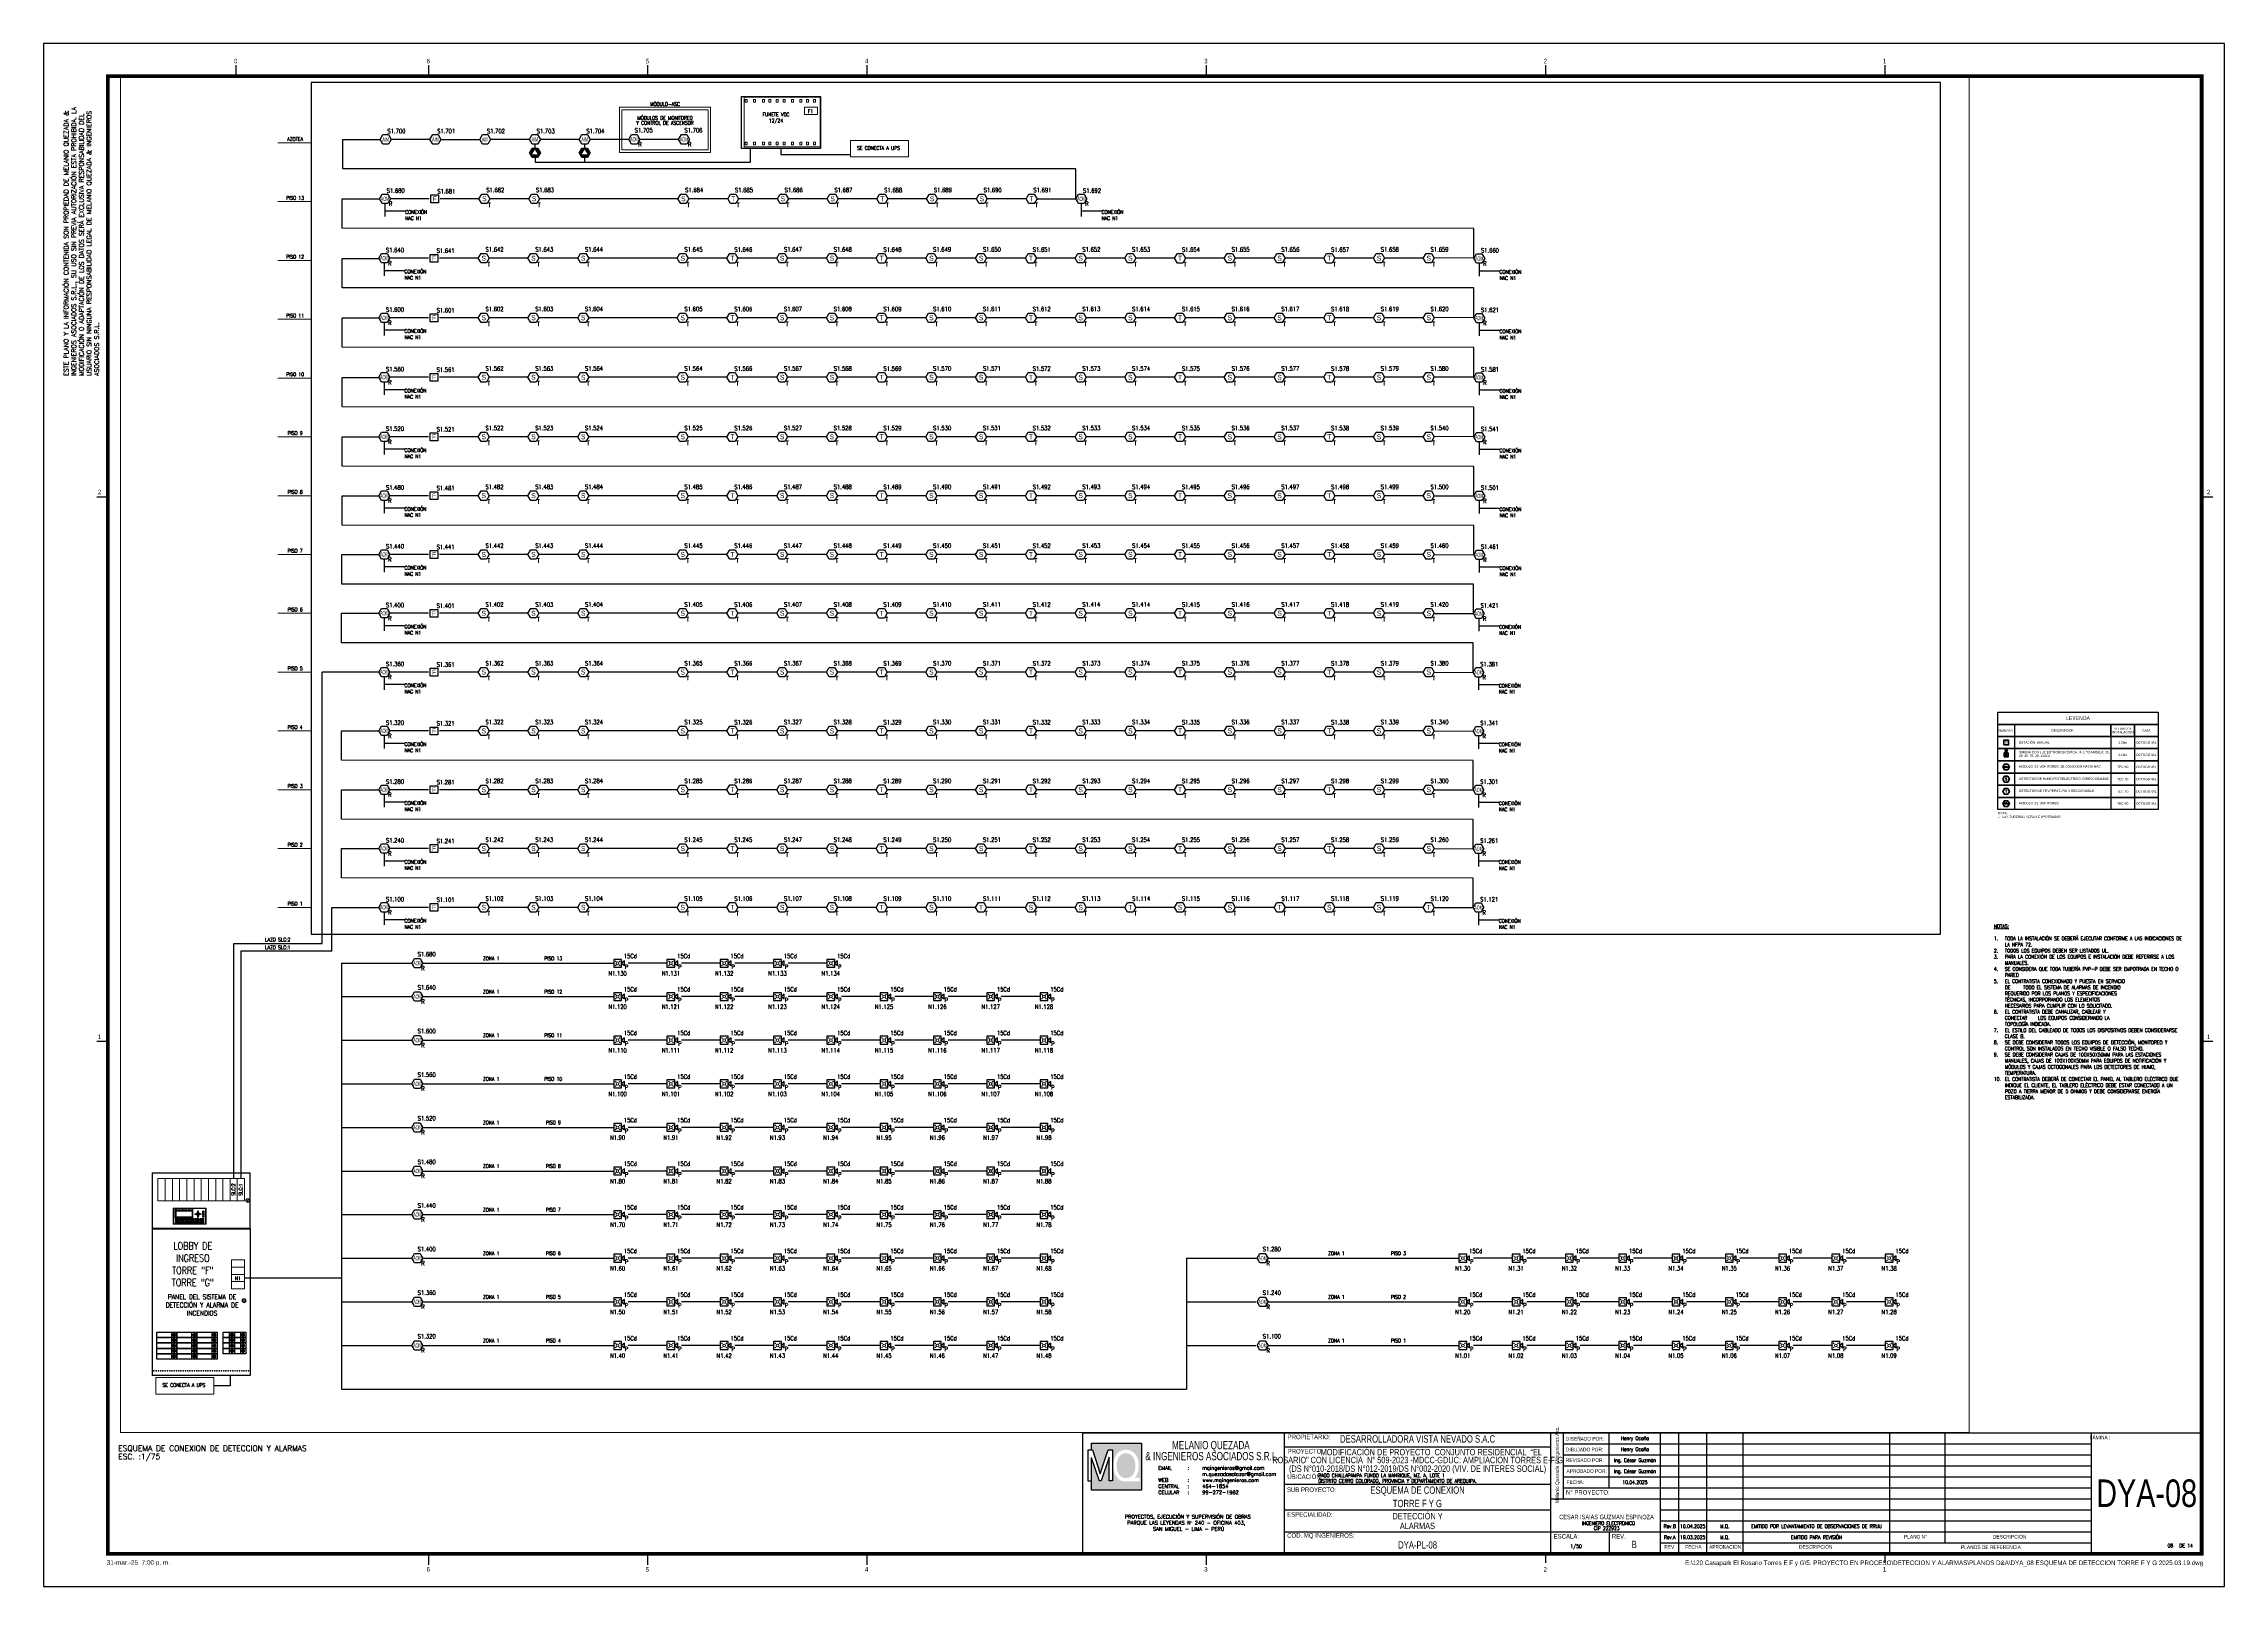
# Paper-space layout 'DYA-04' of a CAD drawing. Header units: millimetres. Extents: x -12 to 1177, y 18 to 859.
# The model-space entities are those that its viewports show. They can reach past a viewport. Long polylines and large blocks are cut down to what shows.
import ezdxf
from ezdxf.enums import TextEntityAlignment as Align

# ---------------------------------------------------------------- set-up
doc = ezdxf.new("R2010")
doc.units = ezdxf.units.MM
for name, pattern in [('AQ-06 (CORTES Y ELEVACIONES)-MANATI 2 - 17-12-12$0$EJE ESC 25 000$1${ Batten }', [0]), ('DIVIDE2', [15.875, 6.35, -3.175, 0, -3.175, 0, -3.175]), ('HIDDEN', [9.525, 6.35, -3.175]), ('IMPORT-RAYABARRA', [0.85, 0.3, -0.3, 0, -0.25]), ('PHANTOM', [63.5, 31.75, -6.35, 6.35, -6.35, 6.35, -6.35])]:
    doc.linetypes.add(name, pattern=pattern)
for name, color, linetype in [('ATRIBUTO', 7, 'Continuous'), ('LOGO', 7, 'Continuous'), ('MQ MARCO MEMBRETE', 7, 'Continuous'), ('MQ TEXTOS MEMBRETE', 7, 'Continuous'), ('MQ.VIEWPORTS', 5, 'Continuous'), ('VCS_METAL', 60, 'Continuous')]:
    doc.layers.add(name, color=color, linetype=linetype)
for name, color, linetype, lineweight in [('D&A SLC EQUIPOS', 7, 'Continuous', 20), ('IE_ TEXTO', 7, 'Continuous', 25), ('IE_ TUBERÍA POR TECHO', 7, 'Continuous', 25), ('MQ.TITULOS', 3, 'Continuous', 30), ('MQ_TEXTOS GENERALES', 7, 'Continuous', 15), ('VCS_D&A (NAC)', 4, 'DIVIDE2', 30), ('VCS_D&A (SLC)', 92, 'Continuous', 30), ('VCS_EQUIPOS', 7, 'Continuous', 30), ('VCS_ESPECTRAL', 161, 'PHANTOM', 15), ('VCS_LINEA FINA', 232, 'Continuous', 20), ('VCS_TEXTO 0 (EQ.)', 160, 'Continuous', 15), ('VCS_TEXTO 1(TAG)', 7, 'Continuous', 15), ('VCS_TEXTO 2 (NOTAS)', 7, 'Continuous', 15)]:
    doc.layers.add(name, color=color, linetype=linetype, lineweight=lineweight)
doc.layers.add('MQ_CAN ACI', color=150, linetype='IMPORT-RAYABARRA', lineweight=50, true_color=0x007fff)
doc.layers.add('MQ_DETECTOR TEMPERATURA', color=150, linetype='Continuous', lineweight=50, true_color=0x007fff)
doc.styles.add('arial', font='arial.ttf')
doc.styles.add('Arial_3', font='arial.ttf', dxfattribs={"height": 0.1875})
doc.styles.add('Arial_4', font='arial.ttf', dxfattribs={"height": 0.0019})
doc.styles.add('ROMAND', font='romand.shx', dxfattribs={"width": 0.75})
doc.styles.add('ROMANS', font='romans.shx')
doc.styles.get("Standard").update_dxf_attribs({"font": 'arial.ttf'})
doc.styles.add('VCS', font='romans.shx', dxfattribs={"width": 0.8, "height": 2.4})
doc.styles.add('VCS_2', font='romans.shx', dxfattribs={"width": 0.8, "height": 2})
doc.styles.add('VLD_2.5', font='romans.shx', dxfattribs={"width": 0.8, "height": 125})
doc.dimstyles.get("Standard").update_dxf_attribs({"dimtxt": 0.18, "dimasz": 0.18, "dimexe": 0.18, "dimexo": 0.0625, "dimgap": 0.09, "dimtad": 0, "dimtih": 1, "dimtoh": 1, "dimdec": 4, "dimzin": 0, "dimdsep": 46, "dimtxsty": 'Standard', "dimcen": 0.09, "dimadec": 0, "dimazin": 0, "dimtfac": 1, "dimtdec": 4, "dimtofl": 0, "dimtmove": 0, "dimatfit": 3, "dimfxl": 1, "dimtolj": 1, "dimtzin": 0, "dimarcsym": 0})

# ---------------------------------------------------------------- blocks, each defined once
blk = doc.blocks.new('TIT_TITULOS')
for tag, p, height, style in [('%%UTITULO', (0, 0), 5, 'ROMAND'), ('ESCALA', (0, -4.8), 2.5, 'ROMANS')]:
    blk.add_attdef(tag, p, '', height=height, dxfattribs=dict(style=style))
blk = doc.blocks.new('GO-DYA-PL-05 - DETECCION Y ALARMAS - PISO 2 al 20 - REVIT_dwg_AVISADOR SONORO 1 EN 50-1210127-IE-DYA-PISO2')
at = {"layer": 'MQ_CAN ACI', "linetype": 'Continuous'}
blk.add_hatch(color=256, dxfattribs=at).paths.add_polyline_path([(0.04, 0.11), (0.04, 0.12), (0.03, 0.13), (0.03, 0.14), (0.02, 0.14), (0.01, 0.15), (0, 0.15), (-0.01, 0.15), (-0.02, 0.14), (-0.03, 0.14), (-0.03, 0.13), (-0.04, 0.12), (-0.04, 0.11), (-0.04, 0.1), (-0.03, 0.09), (-0.03, 0.08), (-0.02, 0.08), (-0.01, 0.08), (0, 0.07), (0.01, 0.08), (0.02, 0.08), (0.03, 0.08), (0.03, 0.09), (0.04, 0.1), (0.04, 0.11)])
for p, q in [((-0.04, 0.15), (-0.09, 0.2)), ((-0.04, 0.07), (-0.09, 0.02)), ((0.09, 0.2), (0.04, 0.15)), ((0.09, 0.02), (0.04, 0.07))]:
    blk.add_line(p, q, dxfattribs=at)
at = {"layer": 'MQ_CAN ACI', "linetype": 'Continuous', "flags": 128}
for points in [[(-0.25, 0.04), (-0.11, 0.11), (-0.25, 0.18)], [(0.11, 0), (0.11, 0.22), (-0.11, 0.22), (-0.11, 0)]]:
    blk.add_lwpolyline(points, close=True, dxfattribs=at)
at = {"layer": 'MQ_CAN ACI', "linetype": 'Continuous'}
blk.add_circle((0, 0.11), 0.037, dxfattribs=at)
blk = doc.blocks.new('GO-DYA-PL-05 - DETECCION Y ALARMAS - PISO 2 al 20 - REVIT_dwg_ESTACIÓN MANUAL 1I50-1210128-IE-DYA-PISO2')
at = {"layer": 'MQ_CAN ACI', "linetype": 'Continuous', "flags": 128}
blk.add_lwpolyline([(-0.3, -0.15), (-0.3, 0.15), (0, 0.15), (0, -0.15)], close=True, dxfattribs=at)
at = {"layer": 'MQ_TEXTOS GENERALES', "style": 'Arial_3'}
blk.add_text('F', height=0.188, dxfattribs=at).set_placement((-0.15, 0), align=Align.MIDDLE_CENTER)
blk = doc.blocks.new('M')
at = {"layer": 'MQ MARCO MEMBRETE', "color": 32, "ltscale": 0.3, "true_color": 0xcc6600}
for p, q in [((0, 35.7), (5.3, 35.7)), ((0, 35.7), (0, 0)), ((3.8, 27.2), (3.8, 0)), ((3.8, 27.2), (12.9, 0)), ((5.3, 35.7), (14.1, 8.2)), ((14.1, 8.2), (23.1, 35.7)), ((24.4, 27.4), (15.3, 0)), ((23.2, 35.7), (28.4, 35.7)), ((24.4, 0), (24.4, 27.4)), ((28.4, 35.7), (28.4, 0)), ((0, 0), (3.8, 0)), ((15.3, 0), (12.9, 0)), ((28.4, 0), (24.4, 0))]:
    blk.add_line(p, q, dxfattribs=at)
blk = doc.blocks.new('FORMATO_HORI_A0_1_2')
at = {"layer": 'LOGO', "ltscale": 0.3}
h = blk.add_hatch(color=256, dxfattribs=at)
h.set_gradient(color1=(204, 51, 0), color2=(255, 255, 0), tint=1)
h.paths.add_polyline_path([(582.8, 74.3), (582.8, 57.5), (580.9, 57.5), (580.9, 70.5), (576.6, 57.5), (575.5, 57.5), (571.3, 70.2), (571.3, 52.5), (598.6, 52.5), (598.6, 78), (571.3, 78), (571.3, 74.3), (571.9, 74.3), (576, 61.4), (580.3, 74.3)])
edge = h.paths.add_edge_path(flags=16)
edge.add_spline(control_points=[(589.9, 57.2), (589.8, 57.2), (589.8, 57.2), (589.5, 57.2), (589.3, 57.2), (588.8, 57.2), (588.6, 57.3), (588.3, 57.4), (588.2, 57.4), (587.9, 57.5), (587.8, 57.5), (587.5, 57.6), (587.3, 57.7), (586.8, 58), (586.4, 58.3), (586, 58.6), (585.9, 58.7), (585.6, 59), (585.5, 59.1), (585.2, 59.5), (585, 59.8), (584.6, 60.3), (584.4, 60.6), (584.1, 61.1), (584, 61.4), (583.7, 62.2), (583.5, 62.7), (583.4, 63.5), (583.3, 63.7), (583.3, 64.2), (583.2, 64.4), (583.2, 65.3), (583.1, 66), (583.2, 67.3), (583.3, 67.9), (583.6, 69.1), (583.7, 69.5), (584, 70.2), (584.1, 70.5), (584.3, 70.9), (584.5, 71.2), (584.9, 71.9), (585.2, 72.3), (585.8, 72.9), (586, 73.1), (586.3, 73.3), (586.4, 73.4), (586.7, 73.5), (586.8, 73.6), (587.1, 73.8), (587.2, 73.9), (587.8, 74.1), (588.2, 74.2), (589, 74.4), (589.3, 74.4), (589.8, 74.5), (590, 74.5), (590.2, 74.5)], knot_values=[0, 0, 0, 0, 0.192816, 0.192816, 1.290522, 1.290522, 2.251615, 2.251615, 2.732161, 2.732161, 3.212708, 3.212708, 4.053538, 4.053538, 5.75425, 5.75425, 6.604607, 6.604607, 7.454963, 7.454963, 9.030115, 9.030115, 10.587315, 10.587315, 12.144514, 12.144514, 14.796263, 14.796263, 16.122137, 16.122137, 17.448012, 17.448012, 20.972812, 20.972812, 24.497612, 24.497612, 27.030716, 27.030716, 28.297267, 28.297267, 29.563819, 29.563819, 32.223877, 32.223877, 33.303347, 33.303347, 33.843082, 33.843082, 34.382817, 34.382817, 35.21388, 35.21388, 37.111329, 37.111329, 39.008778, 39.008778, 39.957503, 39.957503, 39.957503, 39.957503], degree=3, periodic=0)
edge.add_spline(control_points=[(590.6, 74.5), (590.7, 74.5), (590.7, 74.5), (590.9, 74.5), (591.2, 74.4), (591.6, 74.3), (591.7, 74.3), (592, 74.2), (592.1, 74.2), (592.4, 74.1), (592.5, 74.1), (592.9, 73.9), (593.1, 73.8), (593.5, 73.6), (593.7, 73.5), (594, 73.2), (594.2, 73.1), (594.6, 72.7), (594.8, 72.5), (595.1, 72.2), (595.2, 72), (595.5, 71.6), (595.6, 71.5), (596, 70.8), (596.2, 70.3), (596.6, 69.4), (596.8, 68.9), (597, 67.9), (597, 67.5), (597.1, 66.8), (597.1, 66.6), (597.1, 66.2), (597.1, 66), (597.1, 65.4), (597.1, 65.1), (597, 64.2), (597, 63.6), (596.7, 62.3), (596.5, 61.7), (596, 60.8), (595.9, 60.6), (595.5, 60), (595.3, 59.7), (595.1, 59.4), (595.1, 59.4), (595, 59.3)], knot_values=[48.693813, 48.693813, 48.693813, 48.693813, 48.930814, 48.930814, 50.220747, 50.220747, 50.865714, 50.865714, 51.51068, 51.51068, 52.110453, 52.110453, 53.198101, 53.198101, 54.128389, 54.128389, 55.058676, 55.058676, 56.280823, 56.280823, 57.338002, 57.338002, 58.395181, 58.395181, 61.048544, 61.048544, 63.701907, 63.701907, 66.049536, 66.049536, 67.223351, 67.223351, 68.397166, 68.397166, 70.185612, 70.185612, 73.424676, 73.424676, 76.663739, 76.663739, 78.260225, 78.260225, 79.856712, 79.856712, 80.075509, 80.075509, 80.075509, 80.075509], degree=3, periodic=0)
edge.add_line((595, 59.3), (597.5, 59.3))
edge.add_line((597.5, 59.3), (597.5, 57.2))
edge.add_line((597.5, 57.2), (588.8, 57.2))
edge = h.paths.add_edge_path(flags=0)
edge.add_spline(control_points=[(590.4, 72.6), (589.4, 72.5), (587.5, 72.3), (585.8, 70), (585, 67.4), (585, 64.8), (585.5, 62.3), (586.7, 60.4), (588.4, 59.1), (590.4, 59), (592.4, 59.3), (594, 60.8), (595.1, 63.1), (595.3, 65.8), (595, 68.4), (594.2, 70.3), (593.1, 71.7), (591.7, 72.4), (590.8, 72.6), (590.4, 72.6)], knot_values=[0, 0, 0, 0, 5.753691, 11.526384, 16.896652, 23.086086, 27.939981, 32.771715, 36.933401, 40.681441, 45.121964, 49.458649, 54.186724, 60.683055, 66.372587, 70.753985, 73.95003, 77.334003, 80.075509, 80.075509, 80.075509, 80.075509], degree=3, periodic=0)
blk.add_lwpolyline([(571.3, 74.3), (571.3, 78), (598.6, 78), (598.6, 52.5), (571.3, 52.5), (571.3, 70.2)], dxfattribs=at)
at = {"layer": 'MQ MARCO MEMBRETE'}
for p, q in [((105, 823.2), (105, 829.2)), ((210, 823.2), (210, 829.2)), ((329.5, 823.2), (329.5, 829.2)), ((449, 823.2), (449, 829.2)), ((634, 823.2), (634, 829.2)), ((819, 823.2), (819, 829.2)), ((1004, 823.2), (1004, 829.2)), ((29, 594), (35, 594)), ((1176.6, 594), (1182.6, 594)), ((35, 297), (29, 297)), ((1182.6, 297), (1176.6, 297)), ((853.6, 53.8), (853.6, 83.8)), ((881.6, 17.8), (881.6, 83.8)), ((891.6, 17.8), (891.6, 83.8)), ((906.6, 83.8), (906.6, 17.8)), ((926.6, 17.8), (926.6, 83.8)), ((1006.6, 17.8), (1006.6, 83.8)), ((1036.6, 83.8), (1036.6, 23.8)), ((1116.6, 17.8), (1116.6, 83.8)), ((676.6, 76.1), (821.6, 76.1)), ((828.6, 77.8), (881.6, 77.8)), ((828.6, 71.8), (881.6, 71.8)), ((881.6, 77.8), (1006.6, 77.8)), ((881.6, 71.8), (1006.6, 71.8)), ((1006.6, 77.8), (1116.6, 77.8)), ((1006.6, 71.8), (1116.6, 71.8)), ((828.6, 65.8), (881.6, 65.8)), ((828.6, 59.8), (881.6, 59.8)), ((881.6, 65.8), (1006.6, 65.8)), ((881.6, 59.8), (1006.6, 59.8)), ((1006.6, 65.8), (1116.6, 65.8)), ((1006.6, 59.8), (1116.6, 59.8)), ((676.6, 55.8), (821.6, 55.8)), ((828.6, 53.8), (881.6, 53.8)), ((881.6, 53.8), (1006.6, 53.8)), ((881.6, 47.8), (1006.6, 47.8)), ((1006.6, 53.8), (1116.6, 53.8)), ((1006.6, 47.8), (1116.6, 47.8)), ((676.6, 41.8), (821.6, 41.8)), ((881.6, 41.8), (1006.6, 41.8)), ((881.6, 35.8), (1006.6, 35.8)), ((1006.6, 41.8), (1116.6, 41.8)), ((1006.6, 35.8), (1116.6, 35.8)), ((676.6, 29.8), (821.6, 29.8)), ((853.6, 29.8), (853.6, 17.8)), ((881.6, 29.8), (1006.6, 29.8)), ((881.6, 23.8), (1006.6, 23.8)), ((1006.6, 29.8), (1116.6, 29.8)), ((1006.6, 23.8), (1116.6, 23.8)), ((210, 11.8), (210, 17.8)), ((329.5, 11.8), (329.5, 17.8)), ((449, 11.8), (449, 17.8)), ((634, 11.8), (634, 17.8)), ((819, 12.8), (819, 17.8)), ((1004, 12.8), (1004, 17.8))]:
    blk.add_line(p, q, dxfattribs=at)
for points in [[(0, 841), (0, 0), (1189, 0), (1189, 841)], [(1176.6, 17.8), (566.6, 17.8), (566.6, 83.8), (1176.6, 83.8)], [(676.6, 83.8), (821.6, 83.8), (821.6, 17.8), (676.6, 17.8)]]:
    blk.add_lwpolyline(points, close=True, dxfattribs=at)
at = {"layer": 'MQ MARCO MEMBRETE', "const_width": 2}
blk.add_lwpolyline([(35, 17.8), (1176.6, 17.8), (1176.6, 823.2), (35, 823.2)], close=True, dxfattribs=at)
at = {"layer": 'MQ MARCO MEMBRETE'}
for points in [[(828.6, 47.8), (828.6, 83.8)], [(1006.6, 17.8), (1006.6, 83.8)], [(821.6, 47.8), (881.6, 47.8)], [(821.6, 29.8), (881.6, 29.8)]]:
    blk.add_lwpolyline(points, dxfattribs=at)
at = {"layer": 'LOGO', "ltscale": 0.3, "xscale": 0.47250064784434, "yscale": 0.47250064784434, "zscale": 0.47250064784434}
blk.add_blockref('M', (569.4, 57.5), dxfattribs=at)
at = {"layer": 'ATRIBUTO'}
for s, height, style, width, p in [('MODIFICACIÓN DE PROYECTO  CONJUNTO RESIDENCIAL  “EL', 3.5, 'arial', 0.75, (756.6, 73.2)), ('DESARROLLADORA VISTA NEVADO S.A.C', 4, 'arial', 0.75, (749.1, 80.4)), ('Henry Ocaña', 2, 'ROMANS', 0.8, (867.6, 80.8)), ('Henry Ocaña', 2, 'ROMANS', 0.8, (867.6, 74.8)), ('ROSARIO” CON LICENCIA  N° 509-2023 -MDCC-GDUC: AMPLIACION TORRES E-F-G ', 3.5, 'arial', 0.75, (749.7, 68.9)), ('(DS N°010-2018/DS N°012-2019/DS N°002-2020 (VIV. DE INTERES SOCIAL)', 3.5, 'arial', 0.75, (749.1, 64.2)), ('Ing. César Guzmán', 2, 'ROMANS', 0.8, (867.6, 68.8)), ('Ing. César Guzmán', 2, 'ROMANS', 0.8, (867.6, 62.8)), ('ESQUEMA DE CONEXION', 4, 'arial', 0.75, (749.1, 52.5)), ('10.04.2025', 2, 'ROMANS', 0.8, (867.6, 56.8)), ('TORRE F Y G', 4, 'arial', 0.75, (749, 45.2)), ('DETECCIÓN Y', 3.5, 'arial', 0.75, (749.1, 38.3)), ('ALARMAS', 3.5, 'arial', 0.75, (749, 33)), ('B', 4, 'arial', 0.75, (867.2, 22.9)), ('Rev.B', 2, 'ROMANS', 0.8, (886.6, 32.8)), ('Rev.A', 2, 'ROMANS', 0.8, (886.6, 26.8)), ('10.04.2025', 2, 'ROMANS', 0.8, (899.1, 32.8)), ('19.03.2025', 2, 'ROMANS', 0.8, (899.1, 26.8)), ('M.Q.', 2, 'ROMANS', 0.8, (916.6, 32.8)), ('M.Q.', 2, 'ROMANS', 0.8, (916.6, 26.8)), ('EMITIDO POR LEVANTAMIENTO DE OBSERVACIONES DE RRUU', 2, 'ROMANS', 0.8, (966.6, 32.8)), ('EMITIDO PARA REVISIÓN', 2, 'ROMANS', 0.8, (966.6, 26.8)), ('   DE 14', 2, 'ROMANS', 0.8, (1166.3, 22.3))]:
    blk.add_text(s, height=height, dxfattribs=dict(at, style=style, width=width)).set_placement(p, align=Align.MIDDLE_CENTER)
at = {"layer": 'ATRIBUTO', "style": 'ROMANS', "width": 0.8}
for s, p in [('PAGO CHALLAPAMPA FUNDO LA MANRIQUE, MZ. A, LOTE 1', (694.9, 60.5)), ('DISTRITO CERRO COLORADO, PROVINCIA Y DEPARTAMENTO DE AREQUIPA.', (694.9, 57.5)), ('1/50', (832.4, 21.9))]:
    blk.add_text(s, height=2, dxfattribs=at).set_placement(p, align=Align.MIDDLE_LEFT)
at = {"layer": 'Defpoints', "char_height": 2.5, "attachment_point": 1, "style": 'arial'}
for s, insert in [('31-mar.-25', (34.4, 14.3)), ('7:00 p. m.', (53.4, 14.3))]:
    blk.add_mtext(s, dxfattribs=dict(at, insert=insert))
at = {"layer": 'Defpoints', "insert": (1177.4, 12.5), "char_height": 2.5, "attachment_point": 6, "line_spacing_factor": 0.8, "style": 'arial'}
blk.add_mtext('{\\W0.85;E:\\\\120 Casapark El Rosario Torres E F y G\\\\5. PROYECTO EN PROCESO\\\\DETECCION Y ALARMAS\\\\PLANOS D&A\\\\DYA_08 ESQUEMA DE DETECCION TORRE F Y G 2025.03.19.dwg}', dxfattribs=at)
at = {"layer": 'MQ TEXTOS MEMBRETE', "style": 'arial', "width": 0.75}
for s, height, p in [('0', 2.5, (104.7, 831.5)), ('6', 2.5, (209.7, 831.5)), ('5', 2.5, (329.2, 831.5)), ('4', 2.5, (448.7, 831.5)), ('3', 2.5, (633.7, 831.5)), ('2', 2.5, (818.7, 831.5)), ('1', 2.5, (1003.7, 831.5)), ('2', 2.5, (30.5, 596.6)), ('2', 2.5, (1180.4, 596.6)), ('1', 2.5, (30.5, 299.6)), ('1', 2.5, (1180.4, 299.6)), ('PLANO N°', 2, (1020.6, 27.1)), ('DESCRIPCIÓN', 2, (1071.9, 27.1)), ('REV.', 2, (886.7, 21.5)), ('FECHA', 2, (899.5, 21.5)), ('APROBACIÓN', 2, (916.8, 21.5)), ('DESCRIPCIÓN', 2, (966.2, 21.5)), ('PLANOS DE REFERENCIA', 2, (1061.7, 21.4)), ('6', 2.5, (209.7, 9.3)), ('5', 2.5, (329.2, 9.3)), ('4', 2.5, (448.7, 9.3)), ('3', 2.5, (633.7, 9.3)), ('2', 2.5, (818.7, 9.3)), ('1', 2.5, (1003.7, 9.3))]:
    blk.add_text(s, height=height, dxfattribs=at).set_placement(p, align=Align.MIDDLE_CENTER)
for s, height, p in [('PROPIETARIO:', 2.5, (678.3, 81.5)), ('PROYECTO:', 2.5, (678.3, 73.7)), ('DISEÑADO POR:', 2, (830, 80.5)), ('DIBUJADO POR:', 2, (830, 74.6)), ('UBICACIÓN:', 2.5, (678.1, 59.8)), ('REVISADO POR:', 2, (830, 68.8)), ('APROBADO POR:', 2, (830.3, 62.9)), ('SUB PROYECTO:', 2.5, (677.9, 52.7)), ('N° PROYECTO:', 2.5, (830, 51.3)), ('FECHA:      ', 2, (830.3, 56.9)), ('ESPECIALIDAD:', 2.5, (678, 39.2)), ('COD. MQ INGENIEROS:', 2.5, (678, 27.8))]:
    blk.add_text(s, height=height, dxfattribs=at).set_placement(p, align=Align.MIDDLE_LEFT)
blk.add_text('Melanio Quezada & Ingenieros Asc. ', height=2, rotation=90, dxfattribs=at).set_placement((825.2, 66.6), align=Align.MIDDLE_CENTER)
blk.add_text('LÁMINA :', height=2, dxfattribs=at).set_placement((1126.8, 82.2), align=Align.TOP_RIGHT)
for s, p in [('ESCALA:', (823.3, 25.3)), ('REV.', (855, 25.3))]:
    blk.add_text(s, height=2.5, dxfattribs=at).set_placement(p, align=Align.BOTTOM_LEFT)
at = {"layer": 'MQ TEXTOS MEMBRETE', "style": 'ROMANS', "width": 0.75}
for s, p in [('INGENIERO ELECTRONICO', (838.7, 33.4)), ('CIP 222923 ', (845.2, 30.7))]:
    blk.add_text(s, height=2, dxfattribs=at).set_placement(p)
at = {"layer": 'MQ TEXTOS MEMBRETE', "insert": (11, 659.8), "char_height": 2.5, "width": 162.37, "attachment_point": 1, "rotation": 90, "style": 'ROMANS'}
blk.add_mtext('ESTE PLANO Y LA INFORMACIÓN CONTENIDA SON PROPIEDAD DE MELANIO QUEZADA & INGENIEROS ASOCIADOS S.R.L., SU USO SIN PREVIA AUTORIZACIÓN ESTA PROHIBIDA. LA MODIFICACIÓN O ADAPTACIÓN DE LOS DATOS SERÁ EXCLUSIVA RESPONSABILIDAD DEL USUARIO SIN NINGUNA RESPONSABILIDAD LEGAL DE MELANIO QUEZADA & INGENIEROS ASOCIADOS S.R.L.', dxfattribs=at)
at = {"layer": 'MQ TEXTOS MEMBRETE'}
for s, insert, char_height, width, attachment_point, style in [('\\pxsm0.8;{\\W0.7;MELANIO QUEZADA\\P & INGENIEROS ASOCIADOS S.R.L.}', (636.4, 79.3), 4.5, 73.625, 2, 'arial'), ('EMAIL^I^I:^Imqingenieros@gmail.com\\P^I^I^Im.quezadasalazar@gmail.com \\PWEB^I^I:^Iwww.mqingenieros.com\\PCENTRAL^I:^I464-1854\\PCELULAR^I:^I99-272-1982', (607.7, 65.6), 2, 63.542, 1, 'ROMANS'), ('\\pxi0.30107;PROYECTOS, EJECUCIÓN Y SUPERVISIÓN DE OBRAS\\P\\pi-2.02035,l3,t3.97965;PARQUE LAS LEYENDAS Nº 240 - OFICINA 403, \\P\\pi4.97965,t7.9795;SAN MIGUEL - LIMA - PERÚ ', (588.9, 39), 2, 86.06, 1, 'ROMANS'), ('\\pxsm0.8;{\\W0.7;CESAR ISAIAS GUZMAN ESPINOZA\\P }', (852.1, 39.1), 2.5, 73.625, 2, 'arial')]:
    blk.add_mtext(s, dxfattribs=dict(at, insert=insert, char_height=char_height, width=width, attachment_point=attachment_point, style=style))
blk = doc.blocks.new('Módulo de control (relay)')
at = {"layer": 'VCS_EQUIPOS'}
blk.add_lwpolyline([(1.4, -2.4), (-1.4, -2.4), (-2.8, 0), (-1.4, 2.4), (1.4, 2.4), (2.8, 0)], close=True, dxfattribs=at)
at = {"layer": 'VCS_TEXTO 0 (EQ.)', "color": 175, "insert": (0, 0), "char_height": 2.2, "attachment_point": 5}
blk.add_mtext('{\\fArial Narrow|b0|i0|c0|p34;\\W0.6;\\C160;AOM}', dxfattribs=at)
at = {"layer": 'VCS_TEXTO 1(TAG)', "style": 'VCS', "width": 0.8}
for tag, p in [('D1', (0.9, 3.1)), ('D2', (0.9, -5.6))]:
    blk.add_attdef(tag, p, '', height=2.2, dxfattribs=at)
blk = doc.blocks.new('Módulo de monitoreo')
blk.add_lwpolyline([(1.4, -2.4), (-1.4, -2.4), (-2.8, 0), (-1.4, 2.4), (1.4, 2.4), (2.8, 0)], close=True)
at = {"layer": 'VCS_TEXTO 0 (EQ.)', "color": 175, "insert": (0, 0), "char_height": 2.2, "attachment_point": 5}
blk.add_mtext('{\\fArial Narrow|b0|i0|c0|p34;\\W0.6;\\C160;AIM}', dxfattribs=at)
at = {"layer": 'VCS_TEXTO 1(TAG)', "style": 'VCS', "width": 0.8}
for tag, p in [('D1', (0.9, 3.1)), ('D2', (0.9, -5.6))]:
    blk.add_attdef(tag, p, '', height=2.2, dxfattribs=at)
blk = doc.blocks.new('Detector de  GAS')
at = {"layer": 'VCS_TEXTO 0 (EQ.)'}
h = blk.add_hatch(color=160, dxfattribs=at)
h.dxf.hatch_style = 1
h.paths.add_polyline_path([(0, 2.2), (2.1, -1.2), (2.8, 0), (1.4, 2.4), (-1.4, 2.4), (-2.8, 0), (-1.4, -2.4), (1.4, -2.4), (2.1, -1.2), (-1.9, -1.1)])
blk.add_lwpolyline([(1.4, -2.4), (-1.4, -2.4), (-2.8, 0), (-1.4, 2.4), (1.4, 2.4), (2.8, 0)], close=True)
blk.add_lwpolyline([(0, 2.2), (2.1, -1.2), (-1.9, -1.1), (0, 2.2)])
at = {"layer": 'VCS_TEXTO 1(TAG)', "style": 'VLD_2.5', "width": 0.8}
for tag, p in [('D1', (2.1, 1.9)), ('D2', (1.9, -4.2))]:
    blk.add_attdef(tag, p, '', height=1.8, dxfattribs=at)
blk = doc.blocks.new('Detector de humo_')
blk.add_lwpolyline([(1.4, -2.4), (-1.4, -2.4), (-2.8, 0), (-1.4, 2.4), (1.4, 2.4), (2.8, 0)], close=True)
at = {"layer": 'VCS_TEXTO 0 (EQ.)', "color": 175, "insert": (0, 0), "char_height": 2.5, "attachment_point": 5}
blk.add_mtext('{\\fArial Narrow|b0|i0|c0|p34;\\C160;S}', dxfattribs=at)
at = {"layer": 'VCS_TEXTO 1(TAG)', "style": 'VCS', "width": 0.8}
for tag, p in [('D1', (0.9, 3.4)), ('D2', (1.9, -4.2))]:
    blk.add_attdef(tag, p, '', height=2.2, dxfattribs=at)
blk = doc.blocks.new('Estación manual de alarma')
blk.add_lwpolyline([(-2, 2), (2, 2), (2, -2), (-2, -2)], close=True)
at = {"layer": 'VCS_TEXTO 0 (EQ.)', "color": 175, "insert": (0, 0), "char_height": 2.5, "attachment_point": 5}
blk.add_mtext('{\\fArial Narrow|b0|i0|c0|p34;\\C160;F}', dxfattribs=at)
at = {"layer": 'VCS_TEXTO 1(TAG)', "style": 'VCS', "width": 0.8}
for tag, p in [('EM1', (2.8, -0.7)), ('EM2', (-7.1, -4.2))]:
    blk.add_attdef(tag, p, '', height=2.2, dxfattribs=at)
blk = doc.blocks.new('Sirena con luz estroboscópica_PARED')
for points in [[(2, 2), (-2, 2), (-2, -2), (2, -2)], [(3.5, -1.2), (3.5, 1.2), (2, 0)]]:
    blk.add_lwpolyline(points, close=True)
at = {"layer": 'VCS_TEXTO 0 (EQ.)', "color": 160}
for p, q in [((-1.3, 1.3), (-0.8, 0.8)), ((1.3, 1.3), (0.8, 0.8)), ((-0.8, -0.8), (-1.3, -1.3)), ((0.8, -0.8), (1.3, -1.3))]:
    blk.add_line(p, q, dxfattribs=at)
blk.add_circle((0, 0), 0.703, dxfattribs=at)
at = {"layer": 'VCS_TEXTO 1(TAG)', "style": 'VCS', "width": 0.8}
for tag, p in [('INTEN.', (3.2, 2.6)), ('TIPO', (3.7, -2.9))]:
    blk.add_attdef(tag, p, '', height=2.2, dxfattribs=at)
blk.add_attdef('NUM-COD', text='', height=2.2, dxfattribs=at).set_placement((0, -6.3), align=Align.CENTER)

msp = doc.modelspace()

# ---------------------------------------------------------------- hatches: boundary and pattern name
at = {"layer": 'VCS_ESPECTRAL'}
h = msp.add_hatch(color=256, dxfattribs=at)
h.dxf.hatch_style = 1
edge = h.paths.add_edge_path()
edge.add_arc((212626, 80412), 60.4, 0, 360)
h = msp.add_hatch(color=256, dxfattribs=at)
h.dxf.hatch_style = 1
edge = h.paths.add_edge_path()
edge.add_arc((213451, 80412), 60.4, 0, 360)
h = msp.add_hatch(color=256, dxfattribs=at)
h.dxf.hatch_style = 1
edge = h.paths.add_edge_path()
edge.add_arc((214276, 80412), 60.4, 0, 360)
h = msp.add_hatch(color=256, dxfattribs=at)
h.dxf.hatch_style = 1
edge = h.paths.add_edge_path()
edge.add_arc((214985, 80412), 60.4, 0, 360)
h = msp.add_hatch(color=256, dxfattribs=at)
h.dxf.hatch_style = 1
edge = h.paths.add_edge_path()
edge.add_arc((215449, 80412), 60.4, 0, 360)
h = msp.add_hatch(color=256, dxfattribs=at)
h.dxf.hatch_style = 1
edge = h.paths.add_edge_path()
edge.add_arc((212626, 80192), 60.4, 0, 360)
h = msp.add_hatch(color=256, dxfattribs=at)
h.dxf.hatch_style = 1
edge = h.paths.add_edge_path()
edge.add_arc((212626, 79972), 60.4, 0, 360)
h = msp.add_hatch(color=256, dxfattribs=at)
h.dxf.hatch_style = 1
edge = h.paths.add_edge_path()
edge.add_arc((212626, 79752), 60.4, 0, 360)
h = msp.add_hatch(color=256, dxfattribs=at)
h.dxf.hatch_style = 1
edge = h.paths.add_edge_path()
edge.add_arc((212626, 79532), 60.4, 0, 360)
h = msp.add_hatch(color=256, dxfattribs=at)
h.dxf.hatch_style = 1
edge = h.paths.add_edge_path()
edge.add_arc((213451, 80192), 60.4, 0, 360)
h = msp.add_hatch(color=256, dxfattribs=at)
h.dxf.hatch_style = 1
edge = h.paths.add_edge_path()
edge.add_arc((213451, 79972), 60.4, 0, 360)
h = msp.add_hatch(color=256, dxfattribs=at)
h.dxf.hatch_style = 1
edge = h.paths.add_edge_path()
edge.add_arc((213451, 79752), 60.4, 0, 360)
h = msp.add_hatch(color=256, dxfattribs=at)
h.dxf.hatch_style = 1
edge = h.paths.add_edge_path()
edge.add_arc((213451, 79532), 60.4, 0, 360)
h = msp.add_hatch(color=256, dxfattribs=at)
h.dxf.hatch_style = 1
edge = h.paths.add_edge_path()
edge.add_arc((214276, 80192), 60.4, 0, 360)
h = msp.add_hatch(color=256, dxfattribs=at)
h.dxf.hatch_style = 1
edge = h.paths.add_edge_path()
edge.add_arc((214276, 79972), 60.4, 0, 360)
h = msp.add_hatch(color=256, dxfattribs=at)
h.dxf.hatch_style = 1
edge = h.paths.add_edge_path()
edge.add_arc((214276, 79752), 60.4, 0, 360)
h = msp.add_hatch(color=256, dxfattribs=at)
h.dxf.hatch_style = 1
edge = h.paths.add_edge_path()
edge.add_arc((214276, 79532), 60.4, 0, 360)
h = msp.add_hatch(color=256, dxfattribs=at)
h.dxf.hatch_style = 1
edge = h.paths.add_edge_path()
edge.add_arc((214985, 80192), 60.4, 0, 360)
h = msp.add_hatch(color=256, dxfattribs=at)
h.dxf.hatch_style = 1
edge = h.paths.add_edge_path()
edge.add_arc((214985, 79972), 60.4, 0, 360)
h = msp.add_hatch(color=256, dxfattribs=at)
h.dxf.hatch_style = 1
edge = h.paths.add_edge_path()
edge.add_arc((214985, 79752), 60.4, 0, 360)
h = msp.add_hatch(color=256, dxfattribs=at)
h.dxf.hatch_style = 1
edge = h.paths.add_edge_path()
edge.add_arc((215449, 80192), 60.4, 0, 360)
h = msp.add_hatch(color=256, dxfattribs=at)
h.dxf.hatch_style = 1
edge = h.paths.add_edge_path()
edge.add_arc((215449, 79972), 60.4, 0, 360)
h = msp.add_hatch(color=256, dxfattribs=at)
h.dxf.hatch_style = 1
edge = h.paths.add_edge_path()
edge.add_arc((215449, 79752), 60.4, 0, 360)

# ---------------------------------------------------------------- linework, layer by layer
at = {"linetype": 'HIDDEN', "ltscale": 100}
msp.add_lwpolyline([(218229, 96793), (284860, 96793), (284860, 131609), (218229, 131609)], close=True, dxfattribs=at)
for points in [[(235597, 126666), (235373, 126666), (235261, 126860), (235373, 127054), (235597, 127054), (235709, 126860)], [(241698, 126666), (241474, 126666), (241362, 126860), (241474, 127054), (241698, 127054), (241810, 126860)], [(247800, 126666), (247576, 126666), (247464, 126860), (247576, 127054), (247800, 127054), (247912, 126860)], [(235568, 124235), (235344, 124235), (235232, 124429), (235344, 124623), (235568, 124623), (235680, 124429)], [(241669, 124235), (241445, 124235), (241333, 124429), (241445, 124623), (241669, 124623), (241781, 124429)], [(247771, 124235), (247547, 124235), (247435, 124429), (247547, 124623), (247771, 124623), (247883, 124429)], [(253873, 124235), (253649, 124235), (253537, 124429), (253649, 124623), (253873, 124623), (253985, 124429)], [(259974, 124235), (259750, 124235), (259638, 124429), (259750, 124623), (259974, 124623), (260086, 124429)], [(235568, 121801), (235344, 121801), (235232, 121995), (235344, 122189), (235568, 122189), (235680, 121995)], [(241669, 121801), (241445, 121801), (241333, 121995), (241445, 122189), (241669, 122189), (241781, 121995)], [(247771, 121801), (247547, 121801), (247435, 121995), (247547, 122189), (247771, 122189), (247883, 121995)], [(253873, 121801), (253649, 121801), (253537, 121995), (253649, 122189), (253873, 122189), (253985, 121995)], [(259974, 121801), (259750, 121801), (259638, 121995), (259750, 122189), (259974, 122189), (260086, 121995)], [(235568, 119368), (235344, 119368), (235232, 119562), (235344, 119756), (235568, 119756), (235680, 119562)], [(241669, 119368), (241445, 119368), (241333, 119562), (241445, 119756), (241669, 119756), (241781, 119562)], [(247771, 119368), (247547, 119368), (247435, 119562), (247547, 119756), (247771, 119756), (247883, 119562)], [(253873, 119368), (253649, 119368), (253537, 119562), (253649, 119756), (253873, 119756), (253985, 119562)], [(259974, 119368), (259750, 119368), (259638, 119562), (259750, 119756), (259974, 119756), (260086, 119562)], [(235568, 116934), (235344, 116934), (235232, 117128), (235344, 117322), (235568, 117322), (235680, 117128)], [(241669, 116934), (241445, 116934), (241333, 117128), (241445, 117322), (241669, 117322), (241781, 117128)], [(247771, 116934), (247547, 116934), (247435, 117128), (247547, 117322), (247771, 117322), (247883, 117128)], [(253873, 116934), (253649, 116934), (253537, 117128), (253649, 117322), (253873, 117322), (253985, 117128)], [(259974, 116934), (259750, 116934), (259638, 117128), (259750, 117322), (259974, 117322), (260086, 117128)], [(235568, 114529), (235344, 114529), (235232, 114723), (235344, 114917), (235568, 114917), (235680, 114723)], [(241669, 114529), (241445, 114529), (241333, 114723), (241445, 114917), (241669, 114917), (241781, 114723)], [(247771, 114529), (247547, 114529), (247435, 114723), (247547, 114917), (247771, 114917), (247883, 114723)], [(253873, 114529), (253649, 114529), (253537, 114723), (253649, 114917), (253873, 114917), (253985, 114723)], [(259974, 114529), (259750, 114529), (259638, 114723), (259750, 114917), (259974, 114917), (260086, 114723)], [(235568, 112125), (235344, 112125), (235232, 112319), (235344, 112513), (235568, 112513), (235680, 112319)], [(241669, 112125), (241445, 112125), (241333, 112319), (241445, 112513), (241669, 112513), (241781, 112319)], [(247771, 112125), (247547, 112125), (247435, 112319), (247547, 112513), (247771, 112513), (247883, 112319)], [(253873, 112125), (253649, 112125), (253537, 112319), (253649, 112513), (253873, 112513), (253985, 112319)], [(259974, 112125), (259750, 112125), (259638, 112319), (259750, 112513), (259974, 112513), (260086, 112319)], [(235568, 109720), (235344, 109720), (235232, 109914), (235344, 110108), (235568, 110108), (235680, 109914)], [(241669, 109720), (241445, 109720), (241333, 109914), (241445, 110108), (241669, 110108), (241781, 109914)], [(247771, 109720), (247547, 109720), (247435, 109914), (247547, 110108), (247771, 110108), (247883, 109914)], [(253873, 109720), (253649, 109720), (253537, 109914), (253649, 110108), (253873, 110108), (253985, 109914)], [(259974, 109720), (259750, 109720), (259638, 109914), (259750, 110108), (259974, 110108), (260086, 109914)], [(235568, 107316), (235344, 107316), (235232, 107510), (235344, 107704), (235568, 107704), (235680, 107510)], [(241669, 107316), (241445, 107316), (241333, 107510), (241445, 107704), (241669, 107704), (241781, 107510)], [(247771, 107316), (247547, 107316), (247435, 107510), (247547, 107704), (247771, 107704), (247883, 107510)], [(253873, 107316), (253649, 107316), (253537, 107510), (253649, 107704), (253873, 107704), (253985, 107510)], [(259974, 107316), (259750, 107316), (259638, 107510), (259750, 107704), (259974, 107704), (260086, 107510)], [(235568, 104911), (235344, 104911), (235232, 105105), (235344, 105299), (235568, 105299), (235680, 105105)], [(241669, 104911), (241445, 104911), (241333, 105105), (241445, 105299), (241669, 105299), (241781, 105105)], [(247771, 104911), (247547, 104911), (247435, 105105), (247547, 105299), (247771, 105299), (247883, 105105)], [(253873, 104911), (253649, 104911), (253537, 105105), (253649, 105299), (253873, 105299), (253985, 105105)], [(259974, 104911), (259750, 104911), (259638, 105105), (259750, 105299), (259974, 105299), (260086, 105105)], [(235568, 102507), (235344, 102507), (235232, 102701), (235344, 102895), (235568, 102895), (235680, 102701)], [(241669, 102507), (241445, 102507), (241333, 102701), (241445, 102895), (241669, 102895), (241781, 102701)], [(247771, 102507), (247547, 102507), (247435, 102701), (247547, 102895), (247771, 102895), (247883, 102701)], [(253873, 102507), (253649, 102507), (253537, 102701), (253649, 102895), (253873, 102895), (253985, 102701)], [(259974, 102507), (259750, 102507), (259638, 102701), (259750, 102895), (259974, 102895), (260086, 102701)], [(235568, 100102), (235344, 100102), (235232, 100296), (235344, 100490), (235568, 100490), (235680, 100296)], [(241669, 100102), (241445, 100102), (241333, 100296), (241445, 100490), (241669, 100490), (241781, 100296)], [(247771, 100102), (247547, 100102), (247435, 100296), (247547, 100490), (247771, 100490), (247883, 100296)], [(253873, 100102), (253649, 100102), (253537, 100296), (253649, 100490), (253873, 100490), (253985, 100296)], [(259974, 100102), (259750, 100102), (259638, 100296), (259750, 100490), (259974, 100490), (260086, 100296)], [(235568, 97698), (235344, 97698), (235232, 97892), (235344, 98086), (235568, 98086), (235680, 97892)], [(241669, 97698), (241445, 97698), (241333, 97892), (241445, 98086), (241669, 98086), (241781, 97892)], [(245737, 97698), (245513, 97698), (245401, 97892), (245513, 98086), (245737, 98086), (245849, 97892)], [(251839, 97698), (251615, 97698), (251503, 97892), (251615, 98086), (251839, 98086), (251951, 97892)], [(257940, 97698), (257716, 97698), (257604, 97892), (257716, 98086), (257940, 98086), (258052, 97892)], [(264042, 97698), (263818, 97698), (263706, 97892), (263818, 98086), (264042, 98086), (264154, 97892)]]:
    msp.add_lwpolyline(points, close=True)
at = {"layer": 'D&A SLC EQUIPOS', "ltscale": 2}
for p, q in [((211732, 84771), (211731, 84771)), ((211731, 84736), (211732, 84736)), ((211743, 84771), (211741, 84771)), ((211741, 84736), (211743, 84736)), ((211743, 84771), (211743, 84769)), ((211743, 84760), (211743, 84759)), ((211743, 84749), (211743, 84748)), ((211743, 84739), (211743, 84736)), ((215728, 84771), (215730, 84771)), ((215728, 84771), (215728, 84769)), ((215728, 84760), (215728, 84759)), ((215728, 84749), (215728, 84748)), ((215728, 84739), (215728, 84736)), ((215730, 84736), (215728, 84736)), ((215739, 84771), (215740, 84771)), ((215740, 84736), (215739, 84736)), ((211732, 78770), (211731, 78770)), ((211743, 78770), (211741, 78770)), ((211743, 78770), (211743, 78767)), ((211743, 78758), (211743, 78758)), ((215728, 78770), (215728, 78767)), ((215728, 78770), (215730, 78770)), ((215728, 78758), (215728, 78758)), ((215739, 78770), (215740, 78770))]:
    msp.add_line(p, q, dxfattribs=at)
at = {"layer": 'D&A SLC EQUIPOS'}
for points in [[(211741, 84771), (211738, 84771), (211735, 84771), (211732, 84771)], [(211732, 84736), (211735, 84736), (211738, 84736), (211741, 84736)], [(211743, 84769), (211743, 84766), (211743, 84763), (211743, 84760)], [(211743, 84748), (211743, 84745), (211743, 84742), (211743, 84739)], [(215728, 84769), (215728, 84766), (215728, 84763), (215728, 84760)], [(215728, 84748), (215728, 84745), (215728, 84742), (215728, 84739)], [(215730, 84771), (215733, 84771), (215736, 84771), (215739, 84771)], [(215739, 84736), (215736, 84736), (215733, 84736), (215730, 84736)], [(211741, 78770), (211738, 78770), (211735, 78770), (211732, 78770)], [(211743, 78767), (211743, 78764), (211743, 78761), (211743, 78758)], [(215728, 78767), (215728, 78764), (215728, 78761), (215728, 78758)], [(215730, 78770), (215733, 78770), (215736, 78770), (215739, 78770)]]:
    msp.add_spline(points, degree=3, dxfattribs=at)
at = {"layer": 'VCS_D&A (NAC)', "ltscale": 30}
for p, q in [((232780, 95604), (231195, 95604)), ((232780, 95604), (231195, 95604)), ((234959, 95604), (233375, 95604)), ((237138, 95604), (235554, 95604)), ((239318, 95604), (237733, 95604)), ((232780, 94243), (231195, 94243)), ((232780, 94243), (231195, 94243)), ((234959, 94243), (233375, 94243)), ((237138, 94243), (235554, 94243)), ((239318, 94243), (237733, 94243)), ((241497, 94243), (239913, 94243)), ((243676, 94243), (242092, 94243)), ((245855, 94243), (244271, 94243)), ((248035, 94243), (246450, 94243)), ((232780, 92460), (231195, 92460)), ((232780, 92460), (231195, 92460)), ((234959, 92460), (233375, 92460)), ((237138, 92460), (235554, 92460)), ((239318, 92460), (237733, 92460)), ((241497, 92460), (239913, 92460)), ((243676, 92460), (242092, 92460)), ((245855, 92460), (244271, 92460)), ((248035, 92460), (246450, 92460)), ((232780, 90677), (231195, 90677)), ((232780, 90677), (231195, 90677)), ((234959, 90677), (233375, 90677)), ((237138, 90677), (235554, 90677)), ((239318, 90677), (237733, 90677)), ((241497, 90677), (239913, 90677)), ((243676, 90677), (242092, 90677)), ((245855, 90677), (244271, 90677)), ((248035, 90677), (246450, 90677)), ((232780, 88895), (231195, 88895)), ((232780, 88895), (231195, 88895)), ((234959, 88895), (233375, 88895)), ((237138, 88895), (235554, 88895)), ((239318, 88895), (237733, 88895)), ((241497, 88895), (239913, 88895)), ((243676, 88895), (242092, 88895)), ((245855, 88895), (244271, 88895)), ((248035, 88895), (246450, 88895)), ((232780, 87112), (231195, 87112)), ((232780, 87112), (231195, 87112)), ((234959, 87112), (233375, 87112)), ((237138, 87112), (235554, 87112)), ((239318, 87112), (237733, 87112)), ((241497, 87112), (239913, 87112)), ((243676, 87112), (242092, 87112)), ((245855, 87112), (244271, 87112)), ((248035, 87112), (246450, 87112)), ((232780, 85329), (231195, 85329)), ((232780, 85329), (231195, 85329)), ((234959, 85329), (233375, 85329)), ((237138, 85329), (235554, 85329)), ((239318, 85329), (237733, 85329)), ((241497, 85329), (239913, 85329)), ((243676, 85329), (242092, 85329)), ((245855, 85329), (244271, 85329)), ((248035, 85329), (246450, 85329)), ((232780, 83546), (231195, 83546)), ((234959, 83546), (233375, 83546)), ((237138, 83546), (235554, 83546)), ((239318, 83546), (237733, 83546)), ((241497, 83546), (239913, 83546)), ((243676, 83546), (242092, 83546)), ((245855, 83546), (244271, 83546)), ((248035, 83546), (246450, 83546)), ((267341, 83546), (265757, 83546)), ((269521, 83546), (267936, 83546)), ((271700, 83546), (270116, 83546)), ((273879, 83546), (272295, 83546)), ((276058, 83546), (274474, 83546)), ((278238, 83546), (276653, 83546)), ((280417, 83546), (278833, 83546)), ((282596, 83546), (281012, 83546)), ((232780, 81763), (231195, 81763)), ((234959, 81763), (233375, 81763)), ((237138, 81763), (235554, 81763)), ((239318, 81763), (237733, 81763)), ((241497, 81763), (239913, 81763)), ((243676, 81763), (242092, 81763)), ((245855, 81763), (244271, 81763)), ((248035, 81763), (246450, 81763)), ((267341, 81763), (265757, 81763)), ((269521, 81763), (267936, 81763)), ((271700, 81763), (270116, 81763)), ((273879, 81763), (272295, 81763)), ((276058, 81763), (274474, 81763)), ((278238, 81763), (276653, 81763)), ((280417, 81763), (278833, 81763)), ((282596, 81763), (281012, 81763)), ((232780, 79980), (231195, 79980)), ((234959, 79980), (233375, 79980)), ((237138, 79980), (235554, 79980)), ((239318, 79980), (237733, 79980)), ((241497, 79980), (239913, 79980)), ((243676, 79980), (242092, 79980)), ((245855, 79980), (244271, 79980)), ((248035, 79980), (246450, 79980)), ((267341, 79980), (265757, 79980)), ((269521, 79980), (267936, 79980)), ((271700, 79980), (270116, 79980)), ((273879, 79980), (272295, 79980)), ((276058, 79980), (274474, 79980)), ((278238, 79980), (276653, 79980)), ((280417, 79980), (278833, 79980)), ((282596, 79980), (281012, 79980))]:
    msp.add_line(p, q, dxfattribs=at)
at = {"layer": 'VCS_D&A (NAC)', "ltscale": 6}
for points in [[(221248, 126666), (221248, 126141)], [(249722, 126666), (249722, 126141)], [(221219, 124235), (221219, 123710)], [(265993, 124222), (265993, 123697)], [(221219, 121801), (221219, 121277)], [(265993, 121788), (265993, 121264)], [(221219, 119368), (221219, 118843)], [(265993, 119355), (265993, 118830)], [(221219, 116934), (221219, 116409)], [(265993, 116921), (265993, 116396)], [(221219, 114529), (221219, 114005)], [(265992, 114517), (265992, 113993)], [(221219, 112125), (221219, 111600)], [(265992, 112110), (265992, 111585)], [(221219, 109720), (221219, 109196)], [(265978, 109705), (265978, 109181)], [(221219, 107316), (221219, 106791)], [(265964, 107306), (265964, 106782)], [(221219, 104911), (221219, 104387)], [(265964, 104902), (265964, 104377)], [(221219, 102507), (221219, 101982)], [(265964, 102497), (265964, 101973)], [(221219, 100102), (221219, 99578)], [(265964, 100093), (265964, 99568)], [(221219, 97698), (221219, 97173)], [(265964, 97688), (265964, 97164)]]:
    msp.add_lwpolyline(points, dxfattribs=at)
at = {"layer": 'VCS_D&A (NAC)', "ltscale": 30}
for points in [[(219464, 95604), (219464, 78198)], [(219464, 95604), (222348, 95604)], [(222796, 95604), (230600, 95604)], [(219464, 94243), (222348, 94243)], [(222796, 94243), (230600, 94243)], [(219464, 92460), (222348, 92460)], [(222796, 92460), (230600, 92460)], [(219464, 90677), (222348, 90677)], [(222796, 90677), (230600, 90677)], [(219464, 88895), (222348, 88895)], [(222796, 88895), (230600, 88895)], [(219464, 87112), (222348, 87112)], [(222796, 87112), (230600, 87112)], [(219464, 85329), (222348, 85329)], [(222796, 85329), (230600, 85329)], [(219464, 83546), (222348, 83546)], [(222796, 83546), (230600, 83546)], [(254026, 83546), (256909, 83546)], [(254026, 83546), (254026, 78198)], [(257357, 83546), (265162, 83546)], [(215506, 82741), (219463, 82741)], [(219464, 81763), (222348, 81763)], [(222796, 81763), (230600, 81763)], [(254026, 81763), (256853, 81763)], [(257357, 81763), (265162, 81763)], [(219464, 79980), (222348, 79980)], [(222796, 79980), (230600, 79980)], [(254026, 79980), (256853, 79980)], [(257357, 79980), (265162, 79980)], [(219464, 78198), (254026, 78198)]]:
    msp.add_lwpolyline(points, dxfattribs=at)
at = {"layer": 'VCS_D&A (SLC)', "ltscale": 0.05}
for p, q in [((223087, 129291), (221501, 129291)), ((223535, 129291), (225121, 129291)), ((227154, 129291), (225569, 129291)), ((229188, 129291), (227602, 129291)), ((231222, 129291), (229636, 129291)), ((233256, 129291), (231670, 129291)), ((223058, 126860), (221472, 126860)), ((225092, 126860), (223506, 126860)), ((227125, 126860), (225540, 126860)), ((233227, 126860), (227573, 126860)), ((235261, 126860), (233675, 126860)), ((237295, 126860), (235709, 126860)), ((239329, 126860), (237743, 126860)), ((241362, 126860), (239777, 126860)), ((243396, 126860), (241810, 126860)), ((245430, 126860), (243844, 126860)), ((247464, 126860), (245878, 126860)), ((223029, 124429), (221443, 124429)), ((225063, 124429), (223477, 124429)), ((227096, 124429), (225511, 124429)), ((229130, 124429), (227544, 124429)), ((233198, 124429), (229578, 124429)), ((235232, 124429), (233646, 124429)), ((237266, 124429), (235680, 124429)), ((239300, 124429), (237714, 124429)), ((241333, 124429), (239748, 124429)), ((243367, 124429), (241781, 124429)), ((245401, 124429), (243815, 124429)), ((247435, 124429), (245849, 124429)), ((249469, 124429), (247883, 124429)), ((251503, 124429), (249917, 124429)), ((253537, 124429), (251951, 124429)), ((255570, 124429), (253985, 124429)), ((257604, 124429), (256018, 124429)), ((259638, 124429), (258052, 124429)), ((261672, 124429), (260086, 124429)), ((263706, 124429), (262120, 124429)), ((223029, 121995), (221443, 121995)), ((225063, 121995), (223477, 121995)), ((227096, 121995), (225511, 121995)), ((229130, 121995), (227544, 121995)), ((233198, 121995), (229578, 121995)), ((235232, 121995), (233646, 121995)), ((237266, 121995), (235680, 121995)), ((239300, 121995), (237714, 121995)), ((241333, 121995), (239748, 121995)), ((243367, 121995), (241781, 121995)), ((245401, 121995), (243815, 121995)), ((247435, 121995), (245849, 121995)), ((249469, 121995), (247883, 121995)), ((251503, 121995), (249917, 121995)), ((253537, 121995), (251951, 121995)), ((255570, 121995), (253985, 121995)), ((257604, 121995), (256018, 121995)), ((259638, 121995), (258052, 121995)), ((261672, 121995), (260086, 121995)), ((263706, 121995), (262120, 121995)), ((223029, 119562), (221443, 119562)), ((225063, 119562), (223477, 119562)), ((227096, 119562), (225511, 119562)), ((229130, 119562), (227544, 119562)), ((233198, 119562), (229578, 119562)), ((235232, 119562), (233646, 119562)), ((237266, 119562), (235680, 119562)), ((239300, 119562), (237714, 119562)), ((241333, 119562), (239748, 119562)), ((243367, 119562), (241781, 119562)), ((245401, 119562), (243815, 119562)), ((247435, 119562), (245849, 119562)), ((249469, 119562), (247883, 119562)), ((251503, 119562), (249917, 119562)), ((253537, 119562), (251951, 119562)), ((255570, 119562), (253985, 119562)), ((257604, 119562), (256018, 119562)), ((259638, 119562), (258052, 119562)), ((261672, 119562), (260086, 119562)), ((263706, 119562), (262120, 119562)), ((223029, 117128), (221443, 117128)), ((225063, 117128), (223477, 117128)), ((227096, 117128), (225511, 117128)), ((229130, 117128), (227544, 117128)), ((233198, 117128), (229578, 117128)), ((235232, 117128), (233646, 117128)), ((237266, 117128), (235680, 117128)), ((239300, 117128), (237714, 117128)), ((241333, 117128), (239748, 117128)), ((243367, 117128), (241781, 117128)), ((245401, 117128), (243815, 117128)), ((247435, 117128), (245849, 117128)), ((249469, 117128), (247883, 117128)), ((251503, 117128), (249917, 117128)), ((253537, 117128), (251951, 117128)), ((255570, 117128), (253985, 117128)), ((257604, 117128), (256018, 117128)), ((259638, 117128), (258052, 117128)), ((261672, 117128), (260086, 117128)), ((263706, 117128), (262120, 117128)), ((223029, 114723), (221443, 114723)), ((225063, 114723), (223477, 114723)), ((227096, 114723), (225511, 114723)), ((229130, 114723), (227544, 114723)), ((233198, 114723), (229578, 114723)), ((235232, 114723), (233646, 114723)), ((237266, 114723), (235680, 114723)), ((239300, 114723), (237714, 114723)), ((241333, 114723), (239748, 114723)), ((243367, 114723), (241781, 114723)), ((245401, 114723), (243815, 114723)), ((247435, 114723), (245849, 114723)), ((249469, 114723), (247883, 114723)), ((251503, 114723), (249917, 114723)), ((253537, 114723), (251951, 114723)), ((255570, 114723), (253985, 114723)), ((257604, 114723), (256018, 114723)), ((259638, 114723), (258052, 114723)), ((261672, 114723), (260086, 114723)), ((263706, 114723), (262120, 114723)), ((223029, 112319), (221443, 112319)), ((225063, 112319), (223477, 112319)), ((227096, 112319), (225511, 112319)), ((229130, 112319), (227544, 112319)), ((233198, 112319), (229578, 112319)), ((235232, 112319), (233646, 112319)), ((237266, 112319), (235680, 112319)), ((239300, 112319), (237714, 112319)), ((241333, 112319), (239748, 112319)), ((243367, 112319), (241781, 112319)), ((245401, 112319), (243815, 112319)), ((247435, 112319), (245849, 112319)), ((249469, 112319), (247883, 112319)), ((251503, 112319), (249917, 112319)), ((253537, 112319), (251951, 112319)), ((255570, 112319), (253985, 112319)), ((257604, 112319), (256018, 112319)), ((259638, 112319), (258052, 112319)), ((261672, 112319), (260086, 112319)), ((263706, 112319), (262120, 112319)), ((223029, 109914), (221443, 109914)), ((225063, 109914), (223477, 109914)), ((227096, 109914), (225511, 109914)), ((229130, 109914), (227544, 109914)), ((233198, 109914), (229578, 109914)), ((235232, 109914), (233646, 109914)), ((237266, 109914), (235680, 109914)), ((239300, 109914), (237714, 109914)), ((241333, 109914), (239748, 109914)), ((243367, 109914), (241781, 109914)), ((245401, 109914), (243815, 109914)), ((247435, 109914), (245849, 109914)), ((249469, 109914), (247883, 109914)), ((251503, 109914), (249917, 109914)), ((253537, 109914), (251951, 109914)), ((255570, 109914), (253985, 109914)), ((257604, 109914), (256018, 109914)), ((259638, 109914), (258052, 109914)), ((261672, 109914), (260086, 109914)), ((263706, 109914), (262120, 109914)), ((223029, 107510), (221443, 107510)), ((225063, 107510), (223477, 107510)), ((227096, 107510), (225511, 107510)), ((229130, 107510), (227544, 107510)), ((233198, 107510), (229578, 107510)), ((235232, 107510), (233646, 107510)), ((237266, 107510), (235680, 107510)), ((239300, 107510), (237714, 107510)), ((241333, 107510), (239748, 107510)), ((243367, 107510), (241781, 107510)), ((245401, 107510), (243815, 107510)), ((247435, 107510), (245849, 107510)), ((249469, 107510), (247883, 107510)), ((251503, 107510), (249917, 107510)), ((253537, 107510), (251951, 107510)), ((255570, 107510), (253985, 107510)), ((257604, 107510), (256018, 107510)), ((259638, 107510), (258052, 107510)), ((261672, 107510), (260086, 107510)), ((263706, 107510), (262120, 107510)), ((223029, 105105), (221443, 105105)), ((225063, 105105), (223477, 105105)), ((227096, 105105), (225511, 105105)), ((229130, 105105), (227544, 105105)), ((233198, 105105), (229578, 105105)), ((235232, 105105), (233646, 105105)), ((237266, 105105), (235680, 105105)), ((239300, 105105), (237714, 105105)), ((241333, 105105), (239748, 105105)), ((243367, 105105), (241781, 105105)), ((245401, 105105), (243815, 105105)), ((247435, 105105), (245849, 105105)), ((249469, 105105), (247883, 105105)), ((251503, 105105), (249917, 105105)), ((253537, 105105), (251951, 105105)), ((255570, 105105), (253985, 105105)), ((257604, 105105), (256018, 105105)), ((259638, 105105), (258052, 105105)), ((261672, 105105), (260086, 105105)), ((263706, 105105), (262120, 105105)), ((223029, 102701), (221443, 102701)), ((225063, 102701), (223477, 102701)), ((227096, 102701), (225511, 102701)), ((229130, 102701), (227544, 102701)), ((233198, 102701), (229578, 102701)), ((235232, 102701), (233646, 102701)), ((237266, 102701), (235680, 102701)), ((239300, 102701), (237714, 102701)), ((241333, 102701), (239748, 102701)), ((243367, 102701), (241781, 102701)), ((245401, 102701), (243815, 102701)), ((247435, 102701), (245849, 102701)), ((249469, 102701), (247883, 102701)), ((251503, 102701), (249917, 102701)), ((253537, 102701), (251951, 102701)), ((255570, 102701), (253985, 102701)), ((257604, 102701), (256018, 102701)), ((259638, 102701), (258052, 102701)), ((261672, 102701), (260086, 102701)), ((263706, 102701), (262120, 102701)), ((223029, 100296), (221443, 100296)), ((225063, 100296), (223477, 100296)), ((227096, 100296), (225511, 100296)), ((229130, 100296), (227544, 100296)), ((233198, 100296), (229578, 100296)), ((235232, 100296), (233646, 100296)), ((237266, 100296), (235680, 100296)), ((239300, 100296), (237714, 100296)), ((241333, 100296), (239748, 100296)), ((243367, 100296), (241781, 100296)), ((245401, 100296), (243815, 100296)), ((247435, 100296), (245849, 100296)), ((249469, 100296), (247883, 100296)), ((251503, 100296), (249917, 100296)), ((253537, 100296), (251951, 100296)), ((255570, 100296), (253985, 100296)), ((257604, 100296), (256018, 100296)), ((259638, 100296), (258052, 100296)), ((261672, 100296), (260086, 100296)), ((263706, 100296), (262120, 100296)), ((223029, 97892), (221443, 97892)), ((225063, 97892), (223477, 97892)), ((227096, 97892), (225511, 97892)), ((229130, 97892), (227544, 97892)), ((233198, 97892), (229578, 97892)), ((235232, 97892), (233646, 97892)), ((237266, 97892), (235680, 97892)), ((239300, 97892), (237714, 97892)), ((241333, 97892), (239748, 97892)), ((243367, 97892), (241781, 97892)), ((245401, 97892), (243815, 97892)), ((247435, 97892), (245849, 97892)), ((249469, 97892), (247883, 97892)), ((251503, 97892), (249917, 97892)), ((253537, 97892), (251951, 97892)), ((255570, 97892), (253985, 97892)), ((257604, 97892), (256018, 97892)), ((259638, 97892), (258052, 97892)), ((261672, 97892), (260086, 97892)), ((263706, 97892), (262120, 97892)), ((219069, 96099), (215358, 96099)), ((215358, 96099), (215358, 86801))]:
    msp.add_line(p, q, dxfattribs=at)
at = {"layer": 'VCS_D&A (SLC)'}
for p, q in [((218673, 96420), (218673, 107510)), ((219069, 96099), (219069, 97892)), ((219069, 97892), (220995, 97892)), ((215063, 96420), (218673, 96420)), ((215063, 86801), (215063, 96420))]:
    msp.add_line(p, q, dxfattribs=at)
at = {"layer": 'VCS_D&A (SLC)', "linetype": 'HIDDEN', "ltscale": 200}
for p, q in [((264154, 105105), (265740, 105096)), ((264154, 102701), (265740, 102691))]:
    msp.add_line(p, q, dxfattribs=at)
for points in [[(247912, 126860), (249497, 126860), (249499, 128079), (219523, 128088), (219523, 129291), (221053, 129291)], [(264183, 124455), (265769, 124446), (265769, 125648), (219494, 125657), (219494, 126860), (221024, 126860)], [(264183, 122022), (265769, 122012), (265769, 123215), (219494, 123224), (219494, 124426), (221024, 124426)], [(264183, 119588), (265769, 119579), (265769, 120781), (219494, 120790), (219494, 121992), (221024, 121992)], [(264183, 117154), (265769, 117145), (265769, 118347), (219494, 118357), (219494, 119559), (221024, 119559)], [(264183, 114721), (265769, 114711), (265769, 115914), (219494, 115923), (219494, 117125), (221024, 117125)], [(264182, 112313), (265768, 112304), (265768, 113506), (219494, 113515), (219494, 114717), (221024, 114717)], [(264168, 109908), (265754, 109899), (265754, 111101), (219480, 111111), (219480, 112313), (221009, 112313)], [(264154, 107510), (265740, 107500), (265740, 108703), (219466, 108712), (219466, 109914), (220995, 109914)], [(264154, 102701), (265740, 102691), (265740, 103894), (219465, 103903), (219465, 105105), (220995, 105105)], [(264154, 100296), (265740, 100287), (265740, 101489), (219465, 101498), (219465, 102701), (220995, 102701)], [(264154, 97892), (265740, 97882), (265740, 99084), (219465, 99094), (219465, 100296), (220995, 100296)]]:
    msp.add_lwpolyline(points, dxfattribs=at)
at = {"layer": 'VCS_D&A (SLC)', "color": 30, "ltscale": 0.05}
for points in [[(227378, 129097), (227378, 128936)], [(229412, 129097), (229412, 128936)]]:
    msp.add_lwpolyline(points, dxfattribs=at)
at = {"layer": 'VCS_D&A (SLC)', "color": 220, "ltscale": 0.05}
for points in [[(227383, 128548), (227383, 128360), (236184, 128360)], [(229412, 128548), (229412, 128360)], [(236184, 128920), (236184, 128360)]]:
    msp.add_lwpolyline(points, dxfattribs=at)
at = {"layer": 'VCS_D&A (SLC)', "color": 10, "ltscale": 0.05}
for points in [[(237440, 128920), (237440, 128671), (240280, 128671)], [(214923, 78758), (214923, 78329), (214255, 78329)]]:
    msp.add_lwpolyline(points, dxfattribs=at)
at = {"layer": 'VCS_D&A (SLC)'}
msp.add_lwpolyline([(220995, 107510), (218673, 107510)], dxfattribs=at)
at = {"layer": 'VCS_ESPECTRAL'}
for centre in [(212626, 80412), (213451, 80412), (214276, 80412), (214985, 80412), (215449, 80412), (212626, 80192), (212626, 79972), (212626, 79752), (212626, 79532), (213451, 80192), (213451, 79972), (213451, 79752), (213451, 79532), (214276, 80192), (214276, 79972), (214276, 79752), (214276, 79532), (214985, 80192), (214985, 79972), (214985, 79752), (215449, 80192), (215449, 79972), (215449, 79752)]:
    msp.add_circle(centre, 60.4, dxfattribs=at)
at = {"layer": 'VCS_LINEA FINA'}
for p, q in [((213907, 85514), (213930, 85514)), ((213907, 85514), (213907, 85212)), ((213907, 85212), (213930, 85212))]:
    msp.add_line(p, q, dxfattribs=at)
for points in [[(235938, 131021), (239040, 131021), (239040, 128981), (235938, 128981)], [(235980, 130920), (236063, 130920), (236063, 130809), (235980, 130809)], [(236322, 130920), (236405, 130920), (236405, 130809), (236322, 130809)], [(236680, 130920), (236763, 130920), (236763, 130809), (236680, 130809)], [(236949, 130920), (237032, 130920), (237032, 130809), (236949, 130809)], [(237238, 130920), (237321, 130920), (237321, 130809), (237238, 130809)], [(237531, 130920), (237614, 130920), (237614, 130809), (237531, 130809)], [(237873, 130920), (237956, 130920), (237956, 130809), (237873, 130809)], [(238212, 130920), (238295, 130920), (238295, 130809), (238212, 130809)], [(238480, 130920), (238563, 130920), (238563, 130809), (238480, 130809)], [(238770, 130920), (238853, 130920), (238853, 130809), (238770, 130809)], [(235980, 129177), (236063, 129177), (236063, 129066), (235980, 129066)], [(236322, 129177), (236405, 129177), (236405, 129066), (236322, 129066)], [(236680, 129177), (236763, 129177), (236763, 129066), (236680, 129066)], [(236949, 129177), (237032, 129177), (237032, 129066), (236949, 129066)], [(237238, 129177), (237321, 129177), (237321, 129066), (237238, 129066)], [(237531, 129177), (237614, 129177), (237614, 129066), (237531, 129066)], [(237873, 129177), (237956, 129177), (237956, 129066), (237873, 129066)], [(238212, 129177), (238295, 129177), (238295, 129066), (238212, 129066)], [(238480, 129177), (238563, 129177), (238563, 129066), (238480, 129066)], [(238770, 129177), (238853, 129177), (238853, 129066), (238770, 129066)], [(215626, 85926), (215638, 85926), (215638, 85882), (215626, 85882)], [(212593, 84934), (213930, 84934), (213930, 85595), (212593, 85595)], [(213394, 85201), (212671, 85201), (212671, 85499), (213394, 85499)], [(213385, 85210), (212680, 85210), (212680, 85490), (213385, 85490)], [(212687, 85543), (212710, 85543), (212710, 85528), (212687, 85528)], [(212694, 85135), (212717, 85135), (212717, 85120), (212694, 85120)], [(212694, 85025), (212717, 85025), (212717, 85010), (212694, 85010)], [(213362, 85233), (212704, 85233), (212704, 85467), (213362, 85467)], [(212864, 85573), (212724, 85573), (212724, 85595), (212864, 85595)], [(212724, 85510), (212724, 85561), (212864, 85561), (212864, 85510)], [(212895, 85135), (212918, 85135), (212918, 85120), (212895, 85120)], [(212895, 85025), (212918, 85025), (212918, 85010), (212895, 85010)], [(212951, 85543), (212974, 85543), (212974, 85528), (212951, 85528)], [(213127, 85573), (212988, 85573), (212988, 85595), (213127, 85595)], [(212988, 85510), (212988, 85561), (213127, 85561), (213127, 85510)], [(213096, 85135), (213119, 85135), (213119, 85120), (213096, 85120)], [(213096, 85025), (213119, 85025), (213119, 85010), (213096, 85010)], [(213215, 85543), (213238, 85543), (213238, 85528), (213215, 85528)], [(213391, 85573), (213252, 85573), (213252, 85595), (213391, 85595)], [(213252, 85510), (213252, 85561), (213391, 85561), (213391, 85510)], [(213297, 85135), (213320, 85135), (213320, 85120), (213297, 85120)], [(213297, 85025), (213320, 85025), (213320, 85010), (213297, 85010)], [(213537, 85318), (213455, 85350), (213537, 85383)], [(213533, 85323), (213465, 85350), (213533, 85378)], [(213523, 85337), (213491, 85350), (213523, 85363)], [(213498, 85135), (213521, 85135), (213521, 85120), (213498, 85120)], [(213498, 85025), (213521, 85025), (213521, 85010), (213498, 85010)], [(213570, 85417), (213602, 85498), (213635, 85417)], [(213570, 85283), (213602, 85202), (213635, 85283)], [(213575, 85420), (213602, 85488), (213630, 85420)], [(213575, 85280), (213602, 85212), (213630, 85280)], [(213590, 85430), (213603, 85463), (213616, 85430)], [(213590, 85270), (213603, 85238), (213616, 85270)], [(213669, 85318), (213750, 85350), (213669, 85383)], [(213673, 85323), (213740, 85350), (213673, 85378)], [(213682, 85337), (213715, 85350), (213682, 85363)], [(213699, 85135), (213722, 85135), (213722, 85120), (213699, 85120)], [(213699, 85025), (213722, 85025), (213722, 85010), (213699, 85010)], [(215478, 81835), (215490, 81835), (215490, 81791), (215478, 81791)]]:
    msp.add_lwpolyline(points, close=True, dxfattribs=at)
at = {"layer": 'VCS_LINEA FINA', "linetype": 'AQ-06 (CORTES Y ELEVACIONES)-MANATI 2 - 17-12-12$0$EJE ESC 25 000$1${ Batten }'}
for points in [[(238396, 130606), (238935, 130606), (238935, 130311), (238396, 130311)], [(211966, 85899), (211966, 86801), (212261, 86801), (212261, 85899)], [(212261, 85899), (212261, 86801), (212556, 86801), (212556, 85899)], [(212556, 85899), (212556, 86801), (212851, 86801), (212851, 85899)], [(212851, 85899), (212851, 86801), (213146, 86801), (213146, 85899)], [(213146, 85899), (213146, 86801), (213441, 86801), (213441, 85899)], [(213441, 85899), (213441, 86801), (213736, 86801), (213736, 85899)], [(213736, 85899), (213736, 86801), (214031, 86801), (214031, 85899)], [(214031, 85899), (214031, 86801), (214326, 86801), (214326, 85899)], [(214326, 85899), (214326, 86801), (214620, 86801), (214620, 85899)], [(214620, 85899), (214620, 86801), (214915, 86801), (214915, 85899)], [(214915, 85899), (214915, 86801), (215210, 86801), (215210, 85899)], [(215210, 85899), (215210, 86801), (215505, 86801), (215505, 85899)], [(214966, 83475), (215506, 83475), (215506, 83180), (214966, 83180)], [(214966, 83180), (215506, 83180), (215506, 82885), (214966, 82885)], [(214966, 82885), (215506, 82885), (215506, 82590), (214966, 82590)], [(214966, 82590), (215506, 82590), (215506, 82295), (214966, 82295)]]:
    msp.add_lwpolyline(points, close=True, dxfattribs=at)
at = {"layer": 'VCS_LINEA FINA'}
for points in [[(211740, 84759), (211731, 84759)], [(211740, 84771), (211740, 84759)], [(211740, 84749), (211740, 84736)], [(212724, 85578), (212610, 85578), (212610, 84952), (213913, 84952), (213913, 85212)], [(212988, 85578), (212864, 85578)], [(213252, 85578), (213127, 85578)], [(213913, 85514), (213913, 85578), (213391, 85578)], [(215732, 84771), (215732, 84759)], [(215732, 84759), (215740, 84759)], [(215732, 84749), (215732, 84736)], [(211731, 78758), (211731, 78770)], [(211740, 78758), (211731, 78758)], [(211740, 78770), (211740, 78758)], [(211788, 78952), (211813, 78952)], [(211788, 78927), (211788, 78952)], [(211813, 78927), (211788, 78927)], [(211813, 78952), (211813, 78927)], [(211879, 78952), (211905, 78952)], [(211879, 78927), (211879, 78952)], [(211905, 78927), (211879, 78927)], [(211905, 78952), (211905, 78927)], [(211972, 78952), (211972, 78927)], [(211997, 78952), (211972, 78952)], [(211972, 78927), (211997, 78927)], [(211997, 78927), (211997, 78952)], [(212064, 78952), (212064, 78927)], [(212090, 78952), (212064, 78952)], [(212064, 78927), (212090, 78927)], [(212090, 78927), (212090, 78952)], [(212156, 78952), (212156, 78927)], [(212182, 78952), (212156, 78952)], [(212156, 78927), (212182, 78927)], [(212182, 78927), (212182, 78952)], [(212249, 78952), (212249, 78927)], [(212273, 78952), (212249, 78952)], [(212249, 78927), (212273, 78927)], [(212273, 78927), (212273, 78952)], [(212340, 78952), (212340, 78927)], [(212366, 78952), (212340, 78952)], [(212340, 78927), (212366, 78927)], [(212366, 78927), (212366, 78952)], [(212432, 78952), (212432, 78927)], [(212458, 78952), (212432, 78952)], [(212432, 78927), (212458, 78927)], [(212458, 78927), (212458, 78952)], [(212525, 78952), (212525, 78927)], [(212550, 78952), (212525, 78952)], [(212525, 78927), (212550, 78927)], [(212550, 78927), (212550, 78952)], [(212616, 78952), (212616, 78927)], [(212642, 78952), (212616, 78952)], [(212616, 78927), (212642, 78927)], [(212642, 78927), (212642, 78952)], [(212709, 78952), (212709, 78927)], [(212734, 78952), (212709, 78952)], [(212709, 78927), (212734, 78927)], [(212734, 78927), (212734, 78952)], [(212801, 78952), (212801, 78927)], [(212826, 78952), (212801, 78952)], [(212801, 78927), (212826, 78927)], [(212826, 78927), (212826, 78952)], [(212892, 78952), (212892, 78927)], [(212918, 78952), (212892, 78952)], [(212892, 78927), (212918, 78927)], [(212918, 78927), (212918, 78952)], [(212985, 78952), (212985, 78927)], [(213010, 78952), (212985, 78952)], [(212985, 78927), (213010, 78927)], [(213010, 78927), (213010, 78952)], [(213077, 78952), (213077, 78927)], [(213102, 78952), (213077, 78952)], [(213077, 78927), (213102, 78927)], [(213102, 78927), (213102, 78952)], [(213169, 78952), (213169, 78927)], [(213194, 78952), (213169, 78952)], [(213169, 78927), (213194, 78927)], [(213194, 78927), (213194, 78952)], [(213261, 78952), (213261, 78927)], [(213286, 78952), (213261, 78952)], [(213261, 78927), (213286, 78927)], [(213286, 78927), (213286, 78952)], [(213353, 78952), (213353, 78927)], [(213378, 78952), (213353, 78952)], [(213353, 78927), (213378, 78927)], [(213378, 78927), (213378, 78952)], [(213445, 78952), (213445, 78927)], [(213471, 78952), (213445, 78952)], [(213445, 78927), (213471, 78927)], [(213471, 78927), (213471, 78952)], [(213537, 78952), (213537, 78927)], [(213562, 78952), (213537, 78952)], [(213537, 78927), (213562, 78927)], [(213562, 78927), (213562, 78952)], [(213629, 78952), (213629, 78927)], [(213654, 78952), (213629, 78952)], [(213629, 78927), (213654, 78927)], [(213654, 78927), (213654, 78952)], [(213721, 78952), (213721, 78927)], [(213747, 78952), (213721, 78952)], [(213721, 78927), (213747, 78927)], [(213747, 78927), (213747, 78952)], [(213813, 78952), (213813, 78927)], [(213838, 78952), (213813, 78952)], [(213813, 78927), (213838, 78927)], [(213838, 78927), (213838, 78952)], [(213905, 78952), (213905, 78927)], [(213931, 78952), (213905, 78952)], [(213905, 78927), (213931, 78927)], [(213931, 78927), (213931, 78952)], [(213997, 78952), (213997, 78927)], [(214023, 78952), (213997, 78952)], [(213997, 78927), (214023, 78927)], [(214023, 78927), (214023, 78952)], [(214090, 78952), (214090, 78927)], [(214114, 78952), (214090, 78952)], [(214090, 78927), (214114, 78927)], [(214114, 78927), (214114, 78952)], [(214181, 78952), (214181, 78927)], [(214207, 78952), (214181, 78952)], [(214181, 78927), (214207, 78927)], [(214207, 78927), (214207, 78952)], [(214273, 78952), (214273, 78927)], [(214299, 78952), (214273, 78952)], [(214273, 78927), (214299, 78927)], [(214299, 78927), (214299, 78952)], [(214365, 78952), (214365, 78927)], [(214391, 78952), (214365, 78952)], [(214365, 78927), (214391, 78927)], [(214391, 78927), (214391, 78952)], [(214457, 78952), (214457, 78927)], [(214483, 78952), (214457, 78952)], [(214457, 78927), (214483, 78927)], [(214483, 78927), (214483, 78952)], [(214549, 78952), (214575, 78952)], [(214549, 78927), (214549, 78952)], [(214575, 78927), (214549, 78927)], [(214575, 78952), (214575, 78927)], [(214641, 78952), (214667, 78952)], [(214641, 78927), (214641, 78952)], [(214667, 78927), (214641, 78927)], [(214667, 78952), (214667, 78927)], [(214733, 78952), (214759, 78952)], [(214733, 78927), (214733, 78952)], [(214759, 78927), (214733, 78927)], [(214759, 78952), (214759, 78927)], [(214826, 78952), (214851, 78952)], [(214826, 78927), (214826, 78952)], [(214851, 78927), (214826, 78927)], [(214851, 78952), (214851, 78927)], [(214917, 78952), (214943, 78952)], [(214917, 78927), (214917, 78952)], [(214943, 78927), (214917, 78927)], [(214943, 78952), (214943, 78927)], [(215009, 78952), (215035, 78952)], [(215009, 78927), (215009, 78952)], [(215035, 78927), (215009, 78927)], [(215035, 78952), (215035, 78927)], [(215102, 78952), (215127, 78952)], [(215102, 78927), (215102, 78952)], [(215127, 78927), (215102, 78927)], [(215127, 78952), (215127, 78927)], [(215193, 78952), (215219, 78952)], [(215193, 78927), (215193, 78952)], [(215219, 78927), (215193, 78927)], [(215219, 78952), (215219, 78927)], [(215286, 78952), (215311, 78952)], [(215286, 78927), (215286, 78952)], [(215311, 78927), (215286, 78927)], [(215311, 78952), (215311, 78927)], [(215378, 78952), (215378, 78927)], [(215403, 78952), (215378, 78952)], [(215378, 78927), (215403, 78927)], [(215403, 78927), (215403, 78952)], [(215469, 78952), (215469, 78927)], [(215495, 78952), (215469, 78952)], [(215469, 78927), (215495, 78927)], [(215495, 78927), (215495, 78952)], [(215562, 78952), (215562, 78927)], [(215587, 78952), (215562, 78952)], [(215562, 78927), (215587, 78927)], [(215587, 78927), (215587, 78952)], [(215654, 78952), (215654, 78927)], [(215679, 78952), (215654, 78952)], [(215654, 78927), (215679, 78927)], [(215679, 78927), (215679, 78952)], [(215732, 78770), (215732, 78758)], [(215732, 78758), (215740, 78758)], [(215740, 78758), (215740, 78770)]]:
    msp.add_lwpolyline(points, dxfattribs=at)
for points in [[(212867, 85564), (212867, 85507), (212688, 85507, -0.414214), (212671, 85524), (212671, 85547, -0.414214), (212688, 85564)], [(212721, 85561), (212688, 85561, 0.414214), (212674, 85547), (212674, 85524, 0.414214), (212688, 85510), (212721, 85510)], [(212822, 85084, 0.414214), (212839, 85101), (212839, 85154, 0.414214), (212822, 85171), (212695, 85171, 0.414214), (212678, 85154), (212678, 85101, 0.414214), (212695, 85084)], [(212822, 84974, 0.414214), (212839, 84991), (212839, 85044, 0.414214), (212822, 85061), (212695, 85061, 0.414214), (212678, 85044), (212678, 84991, 0.414214), (212695, 84974)], [(212728, 85168), (212695, 85168, 0.414214), (212681, 85154), (212681, 85101, 0.414214), (212695, 85087), (212728, 85087)], [(212728, 85058), (212695, 85058, 0.414214), (212681, 85044), (212681, 84991, 0.414214), (212695, 84977), (212728, 84977)], [(212731, 85087), (212822, 85087, 0.414214), (212836, 85101), (212836, 85154, 0.414214), (212822, 85168), (212731, 85168)], [(212731, 84977), (212822, 84977, 0.414214), (212836, 84991), (212836, 85044, 0.414214), (212822, 85058), (212731, 85058)], [(213023, 85084, 0.414214), (213040, 85101), (213040, 85154, 0.414214), (213023, 85171), (212896, 85171, 0.414214), (212879, 85154), (212879, 85101, 0.414214), (212896, 85084)], [(213023, 84974, 0.414214), (213040, 84991), (213040, 85044, 0.414214), (213023, 85061), (212896, 85061, 0.414214), (212879, 85044), (212879, 84991, 0.414214), (212896, 84974)], [(212929, 85168), (212896, 85168, 0.414214), (212882, 85154), (212882, 85101, 0.414214), (212896, 85087), (212929, 85087)], [(212929, 85058), (212896, 85058, 0.414214), (212882, 85044), (212882, 84991, 0.414214), (212896, 84977), (212929, 84977)], [(212932, 85087), (213023, 85087, 0.414214), (213037, 85101), (213037, 85154, 0.414214), (213023, 85168), (212932, 85168)], [(212932, 84977), (213023, 84977, 0.414214), (213037, 84991), (213037, 85044, 0.414214), (213023, 85058), (212932, 85058)], [(213130, 85564), (213130, 85507), (212952, 85507, -0.414214), (212935, 85524), (212935, 85547, -0.414214), (212952, 85564)], [(212985, 85561), (212952, 85561, 0.414214), (212938, 85547), (212938, 85524, 0.414214), (212952, 85510), (212985, 85510)], [(213224, 85084, 0.414214), (213241, 85101), (213241, 85154, 0.414214), (213224, 85171), (213097, 85171, 0.414214), (213080, 85154), (213080, 85101, 0.414214), (213097, 85084)], [(213224, 84974, 0.414214), (213241, 84991), (213241, 85044, 0.414214), (213224, 85061), (213097, 85061, 0.414214), (213080, 85044), (213080, 84991, 0.414214), (213097, 84974)], [(213130, 85168), (213097, 85168, 0.414214), (213083, 85154), (213083, 85101, 0.414214), (213097, 85087), (213130, 85087)], [(213130, 85058), (213097, 85058, 0.414214), (213083, 85044), (213083, 84991, 0.414214), (213097, 84977), (213130, 84977)], [(213133, 85087), (213224, 85087, 0.414214), (213238, 85101), (213238, 85154, 0.414214), (213224, 85168), (213133, 85168)], [(213133, 84977), (213224, 84977, 0.414214), (213238, 84991), (213238, 85044, 0.414214), (213224, 85058), (213133, 85058)], [(213394, 85564), (213394, 85507), (213216, 85507, -0.414214), (213199, 85524), (213199, 85547, -0.414214), (213216, 85564)], [(213249, 85561), (213216, 85561, 0.414214), (213202, 85547), (213202, 85524, 0.414214), (213216, 85510), (213249, 85510)], [(213425, 85084, 0.414214), (213442, 85101), (213442, 85154, 0.414214), (213425, 85171), (213298, 85171, 0.414214), (213281, 85154), (213281, 85101, 0.414214), (213298, 85084)], [(213425, 84974, 0.414214), (213442, 84991), (213442, 85044, 0.414214), (213425, 85061), (213298, 85061, 0.414214), (213281, 85044), (213281, 84991, 0.414214), (213298, 84974)], [(213331, 85168), (213298, 85168, 0.414214), (213284, 85154), (213284, 85101, 0.414214), (213298, 85087), (213331, 85087)], [(213331, 85058), (213298, 85058, 0.414214), (213284, 85044), (213284, 84991, 0.414214), (213298, 84977), (213331, 84977)], [(213334, 85087), (213425, 85087, 0.414214), (213439, 85101), (213439, 85154, 0.414214), (213425, 85168), (213334, 85168)], [(213334, 84977), (213425, 84977, 0.414214), (213439, 84991), (213439, 85044, 0.414214), (213425, 85058), (213334, 85058)], [(213626, 85084, 0.414214), (213643, 85101), (213643, 85154, 0.414214), (213626, 85171), (213499, 85171, 0.414214), (213482, 85154), (213482, 85101, 0.414214), (213499, 85084)], [(213626, 84974, 0.414214), (213643, 84991), (213643, 85044, 0.414214), (213626, 85061), (213499, 85061, 0.414214), (213482, 85044), (213482, 84991, 0.414214), (213499, 84974)], [(213532, 85168), (213499, 85168, 0.414214), (213485, 85154), (213485, 85101, 0.414214), (213499, 85087), (213532, 85087)], [(213532, 85058), (213499, 85058, 0.414214), (213485, 85044), (213485, 84991, 0.414214), (213499, 84977), (213532, 84977)], [(213535, 85087), (213626, 85087, 0.414214), (213640, 85101), (213640, 85154, 0.414214), (213626, 85168), (213535, 85168)], [(213535, 84977), (213626, 84977, 0.414214), (213640, 84991), (213640, 85044, 0.414214), (213626, 85058), (213535, 85058)], [(213584, 85383), (213621, 85383, -0.414214), (213635, 85369), (213635, 85331, -0.414214), (213621, 85317), (213584, 85317, -0.414214), (213570, 85331), (213570, 85369, -0.414214)], [(213584, 85380), (213621, 85380, -0.414214), (213632, 85369), (213632, 85331, -0.414214), (213621, 85320), (213584, 85320, -0.414214), (213573, 85331), (213573, 85369, -0.414214)], [(213584, 85371), (213621, 85371, -0.414214), (213623, 85369), (213623, 85331, -0.414214), (213621, 85329), (213584, 85329, -0.414214), (213582, 85331), (213582, 85369, -0.414214)], [(213827, 85084, 0.414214), (213844, 85101), (213844, 85154, 0.414214), (213827, 85171), (213700, 85171, 0.414214), (213683, 85154), (213683, 85101, 0.414214), (213700, 85084)], [(213827, 84974, 0.414214), (213844, 84991), (213844, 85044, 0.414214), (213827, 85061), (213700, 85061, 0.414214), (213683, 85044), (213683, 84991, 0.414214), (213700, 84974)], [(213733, 85168), (213700, 85168, 0.414214), (213686, 85154), (213686, 85101, 0.414214), (213700, 85087), (213733, 85087)], [(213733, 85058), (213700, 85058, 0.414214), (213686, 85044), (213686, 84991, 0.414214), (213700, 84977), (213733, 84977)], [(213736, 85087), (213827, 85087, 0.414214), (213841, 85101), (213841, 85154, 0.414214), (213827, 85168), (213736, 85168)], [(213736, 84977), (213827, 84977, 0.414214), (213841, 84991), (213841, 85044, 0.414214), (213827, 85058), (213736, 85058)], [(213805, 85412), (213842, 85412, 0.414214), (213856, 85426), (213856, 85464, 0.414214), (213842, 85478), (213805, 85478, 0.414214), (213791, 85464), (213791, 85426, 0.414214)], [(213805, 85383), (213842, 85383, -0.414214), (213856, 85369), (213856, 85331, -0.414214), (213842, 85317), (213805, 85317, -0.414214), (213791, 85331), (213791, 85369, -0.414214)], [(213805, 85288), (213842, 85288, -0.414214), (213856, 85274), (213856, 85236, -0.414214), (213842, 85222), (213805, 85222, -0.414214), (213791, 85236), (213791, 85274, -0.414214)], [(213805, 85415), (213842, 85415, 0.414214), (213853, 85426), (213853, 85464, 0.414214), (213842, 85475), (213805, 85475, 0.414214), (213794, 85464), (213794, 85426, 0.414214)], [(213805, 85380), (213842, 85380, -0.414214), (213853, 85369), (213853, 85331, -0.414214), (213842, 85320), (213805, 85320, -0.414214), (213794, 85331), (213794, 85369, -0.414214)], [(213805, 85285), (213842, 85285, -0.414214), (213853, 85274), (213853, 85236, -0.414214), (213842, 85225), (213805, 85225, -0.414214), (213794, 85236), (213794, 85274, -0.414214)], [(213805, 85424), (213842, 85424, 0.414214), (213844, 85426), (213844, 85464, 0.414214), (213842, 85466), (213805, 85466, 0.414214), (213803, 85464), (213803, 85426, 0.414214)], [(213805, 85371), (213842, 85371, -0.414214), (213844, 85369), (213844, 85331, -0.414214), (213842, 85329), (213805, 85329, -0.414214), (213803, 85331), (213803, 85369, -0.414214)], [(213805, 85276), (213842, 85276, -0.414214), (213844, 85274), (213844, 85236, -0.414214), (213842, 85234), (213805, 85234, -0.414214), (213803, 85236), (213803, 85274, -0.414214)]]:
    msp.add_lwpolyline(points, format="xyb", close=True, dxfattribs=at)
for centre, radius in [((215632, 85904), 77.1), ((215632, 85904), 66.5), ((212622, 85566), 4), ((212783, 85127), 29.7), ((212783, 85017), 29.7), ((212783, 85127), 21.8), ((212783, 85017), 21.8), ((212984, 85127), 29.7), ((212984, 85017), 29.7), ((212984, 85127), 21.8), ((212984, 85017), 21.8), ((213185, 85127), 29.7), ((213185, 85017), 29.7), ((213185, 85127), 21.8), ((213185, 85017), 21.8), ((213386, 85127), 29.7), ((213386, 85017), 29.7), ((213386, 85127), 21.8), ((213386, 85017), 21.8), ((213587, 85127), 29.7), ((213587, 85017), 29.7), ((213587, 85127), 21.8), ((213587, 85017), 21.8), ((213788, 85127), 29.7), ((213788, 85017), 29.7), ((213788, 85127), 21.8), ((213788, 85017), 21.8), ((213901, 85566), 4), ((215484, 81813), 77.1), ((215484, 81813), 66.5)]:
    msp.add_circle(centre, radius, dxfattribs=at)
for centre, radius, start, end in [((213510, 85350), 29.8, 167.79649, 192.79179), ((213510, 85350), 23.3, 155.90749, 204.7482), ((213510, 85350), 23.3, 14.44533, 68.4375), ((213510, 85350), 23.3, 291.82871, 345.55467), ((213510, 85350), 29.8, 40.82324, 56.5485), ((213510, 85350), 29.8, 303.78512, 319.17676), ((213603, 85443), 29.8, 213.78512, 229.17676), ((213603, 85257), 29.8, 130.82324, 146.21488), ((213603, 85443), 23.3, 201.82871, 255.55467), ((213603, 85350), 22, 157.51966, 202.48034), ((213603, 85257), 23.3, 104.44533, 158.17129), ((213603, 85443), 23.3, 65.90749, 114.7482), ((213603, 85257), 23.3, 245.2518, 294.09251), ((213603, 85443), 29.8, 77.79649, 102.79179), ((213603, 85350), 22, 72.75624, 107.24376), ((213603, 85350), 22, 252.75624, 287.24376), ((213603, 85257), 29.8, 257.20821, 282.20351), ((213603, 85443), 23.3, 284.44533, 338.4375), ((213603, 85257), 23.3, 21.5625, 75.55467), ((213603, 85443), 29.8, 310.82324, 326.5485), ((213603, 85257), 29.8, 33.4515, 49.17676), ((213603, 85350), 22, 337.51966, 22.48034), ((213695, 85350), 29.8, 123.4515, 139.17676), ((213695, 85350), 23.3, 111.5625, 165.55467), ((213695, 85350), 23.3, 194.44533, 248.17129), ((213695, 85350), 29.8, 220.82324, 236.21488), ((213695, 85350), 23.3, 335.2518, 24.09251), ((213695, 85350), 29.8, 347.20821, 12.20351), ((213823, 85445), 22, 157.51966, 202.48034), ((213823, 85350), 22, 157.51966, 202.48034), ((213823, 85255), 22, 157.51966, 202.48034), ((213823, 85445), 22, 72.75624, 107.24376), ((213823, 85445), 22, 252.75624, 287.24376), ((213823, 85350), 22, 72.75624, 107.24376), ((213823, 85350), 22, 252.75624, 287.24376), ((213823, 85255), 22, 72.75624, 107.24376), ((213823, 85255), 22, 252.75624, 287.24376), ((213823, 85445), 22, 337.51966, 22.48034), ((213823, 85350), 22, 337.51966, 22.48034), ((213823, 85255), 22, 337.51966, 22.48034)]:
    msp.add_arc(centre, radius, start, end, dxfattribs=at)
at = {"layer": 'VCS_METAL'}
for p, q in [((212516, 80521), (212516, 80302)), ((212516, 80302), (212516, 80082)), ((213340, 80521), (213340, 80302)), ((213340, 80302), (213340, 80082)), ((214165, 80521), (214165, 80302)), ((214165, 80302), (214165, 80082)), ((214874, 80521), (214874, 80302)), ((214874, 80302), (214874, 80082)), ((215339, 80521), (215339, 80302)), ((215339, 80302), (215339, 80082)), ((212516, 80082), (212516, 79862)), ((212516, 79862), (212516, 79642)), ((212516, 79642), (212516, 79422)), ((213340, 80082), (213340, 79862)), ((213340, 79862), (213340, 79642)), ((213340, 79642), (213340, 79422)), ((214165, 80082), (214165, 79862)), ((214165, 79862), (214165, 79642)), ((214165, 79642), (214165, 79422)), ((214874, 80082), (214874, 79862)), ((214874, 79862), (214874, 79642)), ((215339, 80082), (215339, 79862)), ((215339, 79862), (215339, 79642))]:
    msp.add_line(p, q, dxfattribs=at)
for points in [[(235827, 131038), (239054, 131038), (239054, 128920), (235827, 128920)], [(211912, 80521), (212736, 80521), (212736, 80302), (211912, 80302)], [(211912, 80302), (212736, 80302), (212736, 80082), (211912, 80082)], [(212736, 80521), (213561, 80521), (213561, 80302), (212736, 80302)], [(212736, 80302), (213561, 80302), (213561, 80082), (212736, 80082)], [(213561, 80521), (214386, 80521), (214386, 80302), (213561, 80302)], [(213561, 80302), (214386, 80302), (214386, 80082), (213561, 80082)], [(214630, 80521), (215095, 80521), (215095, 80302), (214630, 80302)], [(214630, 80302), (215095, 80302), (215095, 80082), (214630, 80082)], [(215095, 80521), (215560, 80521), (215560, 80302), (215095, 80302)], [(215095, 80302), (215560, 80302), (215560, 80082), (215095, 80082)], [(211912, 80082), (212736, 80082), (212736, 79862), (211912, 79862)], [(211912, 79862), (212736, 79862), (212736, 79642), (211912, 79642)], [(211912, 79642), (212736, 79642), (212736, 79422), (211912, 79422)], [(212736, 80082), (213561, 80082), (213561, 79862), (212736, 79862)], [(212736, 79862), (213561, 79862), (213561, 79642), (212736, 79642)], [(212736, 79642), (213561, 79642), (213561, 79422), (212736, 79422)], [(213561, 80082), (214386, 80082), (214386, 79862), (213561, 79862)], [(213561, 79862), (214386, 79862), (214386, 79642), (213561, 79642)], [(213561, 79642), (214386, 79642), (214386, 79422), (213561, 79422)], [(214630, 80082), (215095, 80082), (215095, 79862), (214630, 79862)], [(214630, 79862), (215095, 79862), (215095, 79642), (214630, 79642)], [(215095, 80082), (215560, 80082), (215560, 79862), (215095, 79862)], [(215095, 79862), (215560, 79862), (215560, 79642), (215095, 79642)]]:
    msp.add_lwpolyline(points, close=True, dxfattribs=at)
for points in [[(211731, 87036), (215740, 87036)], [(211731, 87036), (211731, 80903)], [(215740, 84749), (215740, 87036)], [(215740, 84759), (211731, 84759)], [(211731, 84749), (215740, 84749)], [(215740, 84749), (215740, 80903)], [(211731, 80903), (211731, 78758)], [(215740, 80903), (215740, 78758)], [(215740, 78758), (211731, 78758)]]:
    msp.add_lwpolyline(points, dxfattribs=at)
at = {"layer": 'VCS_TEXTO 1(TAG)', "linetype": 'PHANTOM', "ltscale": 4}
for points in [[(218229, 129151), (216872, 129151)], [(218229, 126746), (216872, 126746)], [(218229, 124342), (216872, 124342)], [(218229, 121937), (216872, 121937)], [(218229, 119532), (216872, 119532)], [(218229, 117128), (216872, 117128)], [(218229, 114723), (216872, 114723)], [(218229, 112319), (216872, 112319)], [(218229, 109914), (216872, 109914)], [(218229, 107510), (216872, 107510)], [(218229, 105105), (216872, 105105)], [(218229, 102701), (216872, 102701)], [(218229, 100296), (216872, 100296)], [(218229, 97892), (216872, 97892)]]:
    msp.add_lwpolyline(points, dxfattribs=at)
at = {"layer": 'VCS_TEXTO 2 (NOTAS)'}
for points in [[(230839, 130602), (234560, 130602), (234560, 128758), (230839, 128758)], [(230939, 130502), (234460, 130502), (234460, 128858), (230939, 128858)], [(240280, 129243), (242654, 129243), (242654, 128574), (240280, 128574)], [(211881, 78663), (214255, 78663), (214255, 77995), (211881, 77995)]]:
    msp.add_lwpolyline(points, close=True, dxfattribs=at)

# ---------------------------------------------------------------- block references
at = {"layer": 'VCS_EQUIPOS', "xscale": 80, "yscale": 80, "zscale": 80}
for name, p, values in [('Módulo de monitoreo', (221277, 129291), {'D1': 'S1.700'}), ('Módulo de monitoreo', (223311, 129291), {'D1': 'S1.701'}), ('Módulo de monitoreo', (225345, 129291), {'D1': 'S1.702'}), ('Módulo de monitoreo', (227378, 129291), {'D1': 'S1.703'}), ('Módulo de monitoreo', (229412, 129291), {'D1': 'S1.704'}), ('Sirena con luz estroboscópica_PARED', (230760, 95604), {'INTEN.': '15Cd', 'NUM-COD': 'N1.130', 'TIPO': 'P'}), ('Sirena con luz estroboscópica_PARED', (232940, 95604), {'INTEN.': '15Cd', 'NUM-COD': 'N1.131', 'TIPO': 'P'}), ('Sirena con luz estroboscópica_PARED', (235119, 95604), {'INTEN.': '15Cd', 'NUM-COD': 'N1.132', 'TIPO': 'P'}), ('Sirena con luz estroboscópica_PARED', (237298, 95604), {'INTEN.': '15Cd', 'NUM-COD': 'N1.133', 'TIPO': 'P'}), ('Sirena con luz estroboscópica_PARED', (239478, 95604), {'INTEN.': '15Cd', 'NUM-COD': 'N1.134', 'TIPO': 'P'}), ('Sirena con luz estroboscópica_PARED', (230760, 94243), {'INTEN.': '15Cd', 'NUM-COD': 'N1.120', 'TIPO': 'P'}), ('Sirena con luz estroboscópica_PARED', (232940, 94243), {'INTEN.': '15Cd', 'NUM-COD': 'N1.121', 'TIPO': 'P'}), ('Sirena con luz estroboscópica_PARED', (235119, 94243), {'INTEN.': '15Cd', 'NUM-COD': 'N1.122', 'TIPO': 'P'}), ('Sirena con luz estroboscópica_PARED', (237298, 94243), {'INTEN.': '15Cd', 'NUM-COD': 'N1.123', 'TIPO': 'P'}), ('Sirena con luz estroboscópica_PARED', (239478, 94243), {'INTEN.': '15Cd', 'NUM-COD': 'N1.124', 'TIPO': 'P'}), ('Sirena con luz estroboscópica_PARED', (241657, 94243), {'INTEN.': '15Cd', 'NUM-COD': 'N1.125', 'TIPO': 'P'}), ('Sirena con luz estroboscópica_PARED', (243836, 94243), {'INTEN.': '15Cd', 'NUM-COD': 'N1.126', 'TIPO': 'P'}), ('Sirena con luz estroboscópica_PARED', (246015, 94243), {'INTEN.': '15Cd', 'NUM-COD': 'N1.127', 'TIPO': 'P'}), ('Sirena con luz estroboscópica_PARED', (248195, 94243), {'INTEN.': '15Cd', 'NUM-COD': 'N1.128', 'TIPO': 'P'}), ('Sirena con luz estroboscópica_PARED', (230760, 92460), {'INTEN.': '15Cd', 'NUM-COD': 'N1.110', 'TIPO': 'P'}), ('Sirena con luz estroboscópica_PARED', (232940, 92460), {'INTEN.': '15Cd', 'NUM-COD': 'N1.111', 'TIPO': 'P'}), ('Sirena con luz estroboscópica_PARED', (235119, 92460), {'INTEN.': '15Cd', 'NUM-COD': 'N1.112', 'TIPO': 'P'}), ('Sirena con luz estroboscópica_PARED', (237298, 92460), {'INTEN.': '15Cd', 'NUM-COD': 'N1.113', 'TIPO': 'P'}), ('Sirena con luz estroboscópica_PARED', (239478, 92460), {'INTEN.': '15Cd', 'NUM-COD': 'N1.114', 'TIPO': 'P'}), ('Sirena con luz estroboscópica_PARED', (241657, 92460), {'INTEN.': '15Cd', 'NUM-COD': 'N1.115', 'TIPO': 'P'}), ('Sirena con luz estroboscópica_PARED', (243836, 92460), {'INTEN.': '15Cd', 'NUM-COD': 'N1.116', 'TIPO': 'P'}), ('Sirena con luz estroboscópica_PARED', (246015, 92460), {'INTEN.': '15Cd', 'NUM-COD': 'N1.117', 'TIPO': 'P'}), ('Sirena con luz estroboscópica_PARED', (248195, 92460), {'INTEN.': '15Cd', 'NUM-COD': 'N1.118', 'TIPO': 'P'}), ('Sirena con luz estroboscópica_PARED', (230760, 90677), {'INTEN.': '15Cd', 'NUM-COD': 'N1.100', 'TIPO': 'P'}), ('Sirena con luz estroboscópica_PARED', (232940, 90677), {'INTEN.': '15Cd', 'NUM-COD': 'N1.101', 'TIPO': 'P'}), ('Sirena con luz estroboscópica_PARED', (235119, 90677), {'INTEN.': '15Cd', 'NUM-COD': 'N1.102', 'TIPO': 'P'}), ('Sirena con luz estroboscópica_PARED', (237298, 90677), {'INTEN.': '15Cd', 'NUM-COD': 'N1.103', 'TIPO': 'P'}), ('Sirena con luz estroboscópica_PARED', (239478, 90677), {'INTEN.': '15Cd', 'NUM-COD': 'N1.104', 'TIPO': 'P'}), ('Sirena con luz estroboscópica_PARED', (241657, 90677), {'INTEN.': '15Cd', 'NUM-COD': 'N1.105', 'TIPO': 'P'}), ('Sirena con luz estroboscópica_PARED', (243836, 90677), {'INTEN.': '15Cd', 'NUM-COD': 'N1.106', 'TIPO': 'P'}), ('Sirena con luz estroboscópica_PARED', (246015, 90677), {'INTEN.': '15Cd', 'NUM-COD': 'N1.107', 'TIPO': 'P'}), ('Sirena con luz estroboscópica_PARED', (248195, 90677), {'INTEN.': '15Cd', 'NUM-COD': 'N1.108', 'TIPO': 'P'}), ('Sirena con luz estroboscópica_PARED', (230760, 88895), {'INTEN.': '15Cd', 'NUM-COD': 'N1.90', 'TIPO': 'P'}), ('Sirena con luz estroboscópica_PARED', (232940, 88895), {'INTEN.': '15Cd', 'NUM-COD': 'N1.91', 'TIPO': 'P'}), ('Sirena con luz estroboscópica_PARED', (235119, 88895), {'INTEN.': '15Cd', 'NUM-COD': 'N1.92', 'TIPO': 'P'}), ('Sirena con luz estroboscópica_PARED', (237298, 88895), {'INTEN.': '15Cd', 'NUM-COD': 'N1.93', 'TIPO': 'P'}), ('Sirena con luz estroboscópica_PARED', (239478, 88895), {'INTEN.': '15Cd', 'NUM-COD': 'N1.94', 'TIPO': 'P'}), ('Sirena con luz estroboscópica_PARED', (241657, 88895), {'INTEN.': '15Cd', 'NUM-COD': 'N1.95', 'TIPO': 'P'}), ('Sirena con luz estroboscópica_PARED', (243836, 88895), {'INTEN.': '15Cd', 'NUM-COD': 'N1.96', 'TIPO': 'P'}), ('Sirena con luz estroboscópica_PARED', (246015, 88895), {'INTEN.': '15Cd', 'NUM-COD': 'N1.97', 'TIPO': 'P'}), ('Sirena con luz estroboscópica_PARED', (248195, 88895), {'INTEN.': '15Cd', 'NUM-COD': 'N1.98', 'TIPO': 'P'}), ('Sirena con luz estroboscópica_PARED', (230760, 87112), {'INTEN.': '15Cd', 'NUM-COD': 'N1.80', 'TIPO': 'P'}), ('Sirena con luz estroboscópica_PARED', (232940, 87112), {'INTEN.': '15Cd', 'NUM-COD': 'N1.81', 'TIPO': 'P'}), ('Sirena con luz estroboscópica_PARED', (235119, 87112), {'INTEN.': '15Cd', 'NUM-COD': 'N1.82', 'TIPO': 'P'}), ('Sirena con luz estroboscópica_PARED', (237298, 87112), {'INTEN.': '15Cd', 'NUM-COD': 'N1.83', 'TIPO': 'P'}), ('Sirena con luz estroboscópica_PARED', (239478, 87112), {'INTEN.': '15Cd', 'NUM-COD': 'N1.84', 'TIPO': 'P'}), ('Sirena con luz estroboscópica_PARED', (241657, 87112), {'INTEN.': '15Cd', 'NUM-COD': 'N1.85', 'TIPO': 'P'}), ('Sirena con luz estroboscópica_PARED', (243836, 87112), {'INTEN.': '15Cd', 'NUM-COD': 'N1.86', 'TIPO': 'P'}), ('Sirena con luz estroboscópica_PARED', (246015, 87112), {'INTEN.': '15Cd', 'NUM-COD': 'N1.87', 'TIPO': 'P'}), ('Sirena con luz estroboscópica_PARED', (248195, 87112), {'INTEN.': '15Cd', 'NUM-COD': 'N1.88', 'TIPO': 'P'}), ('Sirena con luz estroboscópica_PARED', (230760, 85329), {'INTEN.': '15Cd', 'NUM-COD': 'N1.70', 'TIPO': 'P'}), ('Sirena con luz estroboscópica_PARED', (232940, 85329), {'INTEN.': '15Cd', 'NUM-COD': 'N1.71', 'TIPO': 'P'}), ('Sirena con luz estroboscópica_PARED', (235119, 85329), {'INTEN.': '15Cd', 'NUM-COD': 'N1.72', 'TIPO': 'P'}), ('Sirena con luz estroboscópica_PARED', (237298, 85329), {'INTEN.': '15Cd', 'NUM-COD': 'N1.73', 'TIPO': 'P'}), ('Sirena con luz estroboscópica_PARED', (239478, 85329), {'INTEN.': '15Cd', 'NUM-COD': 'N1.74', 'TIPO': 'P'}), ('Sirena con luz estroboscópica_PARED', (241657, 85329), {'INTEN.': '15Cd', 'NUM-COD': 'N1.75', 'TIPO': 'P'}), ('Sirena con luz estroboscópica_PARED', (243836, 85329), {'INTEN.': '15Cd', 'NUM-COD': 'N1.76', 'TIPO': 'P'}), ('Sirena con luz estroboscópica_PARED', (246015, 85329), {'INTEN.': '15Cd', 'NUM-COD': 'N1.77', 'TIPO': 'P'}), ('Sirena con luz estroboscópica_PARED', (248195, 85329), {'INTEN.': '15Cd', 'NUM-COD': 'N1.78', 'TIPO': 'P'}), ('Sirena con luz estroboscópica_PARED', (230760, 83546), {'INTEN.': '15Cd', 'NUM-COD': 'N1.60', 'TIPO': 'P'}), ('Sirena con luz estroboscópica_PARED', (232940, 83546), {'INTEN.': '15Cd', 'NUM-COD': 'N1.61', 'TIPO': 'P'}), ('Sirena con luz estroboscópica_PARED', (235119, 83546), {'INTEN.': '15Cd', 'NUM-COD': 'N1.62', 'TIPO': 'P'}), ('Sirena con luz estroboscópica_PARED', (237298, 83546), {'INTEN.': '15Cd', 'NUM-COD': 'N1.63', 'TIPO': 'P'}), ('Sirena con luz estroboscópica_PARED', (239478, 83546), {'INTEN.': '15Cd', 'NUM-COD': 'N1.64', 'TIPO': 'P'}), ('Sirena con luz estroboscópica_PARED', (241657, 83546), {'INTEN.': '15Cd', 'NUM-COD': 'N1.65', 'TIPO': 'P'}), ('Sirena con luz estroboscópica_PARED', (243836, 83546), {'INTEN.': '15Cd', 'NUM-COD': 'N1.66', 'TIPO': 'P'}), ('Sirena con luz estroboscópica_PARED', (246015, 83546), {'INTEN.': '15Cd', 'NUM-COD': 'N1.67', 'TIPO': 'P'}), ('Sirena con luz estroboscópica_PARED', (248195, 83546), {'INTEN.': '15Cd', 'NUM-COD': 'N1.68', 'TIPO': 'P'}), ('Sirena con luz estroboscópica_PARED', (265322, 83546), {'INTEN.': '15Cd', 'NUM-COD': 'N1.30', 'TIPO': 'P'}), ('Sirena con luz estroboscópica_PARED', (267501, 83546), {'INTEN.': '15Cd', 'NUM-COD': 'N1.31', 'TIPO': 'P'}), ('Sirena con luz estroboscópica_PARED', (269681, 83546), {'INTEN.': '15Cd', 'NUM-COD': 'N1.32', 'TIPO': 'P'}), ('Sirena con luz estroboscópica_PARED', (271860, 83546), {'INTEN.': '15Cd', 'NUM-COD': 'N1.33', 'TIPO': 'P'}), ('Sirena con luz estroboscópica_PARED', (274039, 83546), {'INTEN.': '15Cd', 'NUM-COD': 'N1.34', 'TIPO': 'P'}), ('Sirena con luz estroboscópica_PARED', (276218, 83546), {'INTEN.': '15Cd', 'NUM-COD': 'N1.35', 'TIPO': 'P'}), ('Sirena con luz estroboscópica_PARED', (278398, 83546), {'INTEN.': '15Cd', 'NUM-COD': 'N1.36', 'TIPO': 'P'}), ('Sirena con luz estroboscópica_PARED', (280577, 83546), {'INTEN.': '15Cd', 'NUM-COD': 'N1.37', 'TIPO': 'P'}), ('Sirena con luz estroboscópica_PARED', (282756, 83546), {'INTEN.': '15Cd', 'NUM-COD': 'N1.38', 'TIPO': 'P'}), ('Sirena con luz estroboscópica_PARED', (230760, 81763), {'INTEN.': '15Cd', 'NUM-COD': 'N1.50', 'TIPO': 'P'}), ('Sirena con luz estroboscópica_PARED', (232940, 81763), {'INTEN.': '15Cd', 'NUM-COD': 'N1.51', 'TIPO': 'P'}), ('Sirena con luz estroboscópica_PARED', (235119, 81763), {'INTEN.': '15Cd', 'NUM-COD': 'N1.52', 'TIPO': 'P'}), ('Sirena con luz estroboscópica_PARED', (237298, 81763), {'INTEN.': '15Cd', 'NUM-COD': 'N1.53', 'TIPO': 'P'}), ('Sirena con luz estroboscópica_PARED', (239478, 81763), {'INTEN.': '15Cd', 'NUM-COD': 'N1.54', 'TIPO': 'P'}), ('Sirena con luz estroboscópica_PARED', (241657, 81763), {'INTEN.': '15Cd', 'NUM-COD': 'N1.55', 'TIPO': 'P'}), ('Sirena con luz estroboscópica_PARED', (243836, 81763), {'INTEN.': '15Cd', 'NUM-COD': 'N1.56', 'TIPO': 'P'}), ('Sirena con luz estroboscópica_PARED', (246015, 81763), {'INTEN.': '15Cd', 'NUM-COD': 'N1.57', 'TIPO': 'P'}), ('Sirena con luz estroboscópica_PARED', (248195, 81763), {'INTEN.': '15Cd', 'NUM-COD': 'N1.58', 'TIPO': 'P'}), ('Sirena con luz estroboscópica_PARED', (265322, 81763), {'INTEN.': '15Cd', 'NUM-COD': 'N1.20', 'TIPO': 'P'}), ('Sirena con luz estroboscópica_PARED', (267501, 81763), {'INTEN.': '15Cd', 'NUM-COD': 'N1.21', 'TIPO': 'P'}), ('Sirena con luz estroboscópica_PARED', (269681, 81763), {'INTEN.': '15Cd', 'NUM-COD': 'N1.22', 'TIPO': 'P'}), ('Sirena con luz estroboscópica_PARED', (271860, 81763), {'INTEN.': '15Cd', 'NUM-COD': 'N1.23', 'TIPO': 'P'}), ('Sirena con luz estroboscópica_PARED', (274039, 81763), {'INTEN.': '15Cd', 'NUM-COD': 'N1.24', 'TIPO': 'P'}), ('Sirena con luz estroboscópica_PARED', (276218, 81763), {'INTEN.': '15Cd', 'NUM-COD': 'N1.25', 'TIPO': 'P'}), ('Sirena con luz estroboscópica_PARED', (278398, 81763), {'INTEN.': '15Cd', 'NUM-COD': 'N1.26', 'TIPO': 'P'}), ('Sirena con luz estroboscópica_PARED', (280577, 81763), {'INTEN.': '15Cd', 'NUM-COD': 'N1.27', 'TIPO': 'P'}), ('Sirena con luz estroboscópica_PARED', (282756, 81763), {'INTEN.': '15Cd', 'NUM-COD': 'N1.28', 'TIPO': 'P'}), ('Sirena con luz estroboscópica_PARED', (230760, 79980), {'INTEN.': '15Cd', 'NUM-COD': 'N1.40', 'TIPO': 'P'}), ('Sirena con luz estroboscópica_PARED', (232940, 79980), {'INTEN.': '15Cd', 'NUM-COD': 'N1.41', 'TIPO': 'P'}), ('Sirena con luz estroboscópica_PARED', (235119, 79980), {'INTEN.': '15Cd', 'NUM-COD': 'N1.42', 'TIPO': 'P'}), ('Sirena con luz estroboscópica_PARED', (237298, 79980), {'INTEN.': '15Cd', 'NUM-COD': 'N1.43', 'TIPO': 'P'}), ('Sirena con luz estroboscópica_PARED', (239478, 79980), {'INTEN.': '15Cd', 'NUM-COD': 'N1.44', 'TIPO': 'P'}), ('Sirena con luz estroboscópica_PARED', (241657, 79980), {'INTEN.': '15Cd', 'NUM-COD': 'N1.45', 'TIPO': 'P'}), ('Sirena con luz estroboscópica_PARED', (243836, 79980), {'INTEN.': '15Cd', 'NUM-COD': 'N1.46', 'TIPO': 'P'}), ('Sirena con luz estroboscópica_PARED', (246015, 79980), {'INTEN.': '15Cd', 'NUM-COD': 'N1.47', 'TIPO': 'P'}), ('Sirena con luz estroboscópica_PARED', (248195, 79980), {'INTEN.': '15Cd', 'NUM-COD': 'N1.48', 'TIPO': 'P'}), ('Sirena con luz estroboscópica_PARED', (265322, 79980), {'INTEN.': '15Cd', 'NUM-COD': 'N1.01', 'TIPO': 'P'}), ('Sirena con luz estroboscópica_PARED', (267501, 79980), {'INTEN.': '15Cd', 'NUM-COD': 'N1.02', 'TIPO': 'P'}), ('Sirena con luz estroboscópica_PARED', (269681, 79980), {'INTEN.': '15Cd', 'NUM-COD': 'N1.03', 'TIPO': 'P'}), ('Sirena con luz estroboscópica_PARED', (271860, 79980), {'INTEN.': '15Cd', 'NUM-COD': 'N1.04', 'TIPO': 'P'}), ('Sirena con luz estroboscópica_PARED', (274039, 79980), {'INTEN.': '15Cd', 'NUM-COD': 'N1.05', 'TIPO': 'P'}), ('Sirena con luz estroboscópica_PARED', (276218, 79980), {'INTEN.': '15Cd', 'NUM-COD': 'N1.06', 'TIPO': 'P'}), ('Sirena con luz estroboscópica_PARED', (278398, 79980), {'INTEN.': '15Cd', 'NUM-COD': 'N1.07', 'TIPO': 'P'}), ('Sirena con luz estroboscópica_PARED', (280577, 79980), {'INTEN.': '15Cd', 'NUM-COD': 'N1.08', 'TIPO': 'P'}), ('Sirena con luz estroboscópica_PARED', (282756, 79980), {'INTEN.': '15Cd', 'NUM-COD': 'N1.09', 'TIPO': 'P'})]:
    msp.add_blockref(name, p, dxfattribs=at).add_auto_attribs(values)
at = {"layer": 'VCS_EQUIPOS'}
ref = msp.add_blockref('Módulo de control (relay)', (231446, 129291), dxfattribs=dict(at, xscale=80, yscale=80, zscale=80))
ref.add_attrib('D1', 'S1.705', (231458, 129575), dxfattribs={"layer": 'VCS_TEXTO 1(TAG)', "height": 176, "style": 'VCS', "width": 0.8})
ref.add_attrib('D2', 'R', (231605, 128999), dxfattribs={"layer": 'VCS_TEXTO 1(TAG)', "height": 176, "style": 'VCS', "width": 0.8})
ref = msp.add_blockref('Módulo de control (relay)', (233480, 129291), dxfattribs=dict(at, xscale=80, yscale=80, zscale=80))
ref.add_attrib('D1', 'S1.706', (233492, 129575), dxfattribs={"layer": 'VCS_TEXTO 1(TAG)', "height": 176, "style": 'VCS', "width": 0.8})
ref.add_attrib('D2', 'R', (233639, 128999), dxfattribs={"layer": 'VCS_TEXTO 1(TAG)', "height": 176, "style": 'VCS', "width": 0.8})
at = {"layer": 'VCS_EQUIPOS', "xscale": 80, "yscale": 80, "zscale": 80}
for p in [(227378, 128742), (229412, 128742)]:
    msp.add_blockref('Detector de  GAS', p, dxfattribs=at)
at = {"layer": 'VCS_EQUIPOS'}
ref = msp.add_blockref('Módulo de control (relay)', (221248, 126860), dxfattribs=dict(at, xscale=80, yscale=80, zscale=80))
ref.add_attrib('D1', 'S1.680', (221317, 127105), dxfattribs={"layer": 'VCS_TEXTO 1(TAG)', "height": 176, "style": 'VCS', "width": 0.8})
ref.add_attrib('D2', 'R', (221407, 126568), dxfattribs={"layer": 'VCS_TEXTO 1(TAG)', "height": 176, "style": 'VCS', "width": 0.8})
at = {"layer": 'VCS_EQUIPOS', "lineweight": 0, "ltscale": 3}
ref = msp.add_blockref('Estación manual de alarma', (223282, 126860), dxfattribs=dict(at, xscale=80, yscale=80, zscale=80))
ref.add_attrib('EM1', 'S1.681', (223386, 127081), dxfattribs={"layer": 'VCS_TEXTO 1(TAG)', "height": 176, "style": 'VCS', "width": 0.8})
at = {"layer": 'VCS_EQUIPOS', "lineweight": 0, "ltscale": 3, "xscale": 80, "yscale": 80, "zscale": 80}
for p, values in [((225316, 126860), {'D1': 'S1.682', 'D2': 'T'}), ((227349, 126860), {'D1': 'S1.683', 'D2': 'T'}), ((233451, 126860), {'D1': 'S1.684', 'D2': 'T'}), ((237519, 126860), {'D1': 'S1.686', 'D2': 'T'}), ((239553, 126860), {'D1': 'S1.687', 'D2': 'T'}), ((243620, 126860), {'D1': 'S1.689', 'D2': 'T'}), ((245654, 126860), {'D1': 'S1.690', 'D2': 'T'}), ((225287, 124429), {'D1': 'S1.642', 'D2': 'T'}), ((227320, 124429), {'D1': 'S1.643', 'D2': 'T'}), ((229354, 124429), {'D1': 'S1.644', 'D2': 'T'}), ((233422, 124429), {'D1': 'S1.645', 'D2': 'T'}), ((237490, 124429), {'D1': 'S1.647', 'D2': 'T'}), ((239524, 124429), {'D1': 'S1.648', 'D2': 'T'}), ((243591, 124429), {'D1': 'S1.649', 'D2': 'T'}), ((245625, 124429), {'D1': 'S1.650', 'D2': 'T'}), ((249693, 124429), {'D1': 'S1.652', 'D2': 'T'}), ((251727, 124429), {'D1': 'S1.653', 'D2': 'T'}), ((255794, 124429), {'D1': 'S1.655', 'D2': 'T'}), ((257828, 124429), {'D1': 'S1.656', 'D2': 'T'}), ((261896, 124429), {'D1': 'S1.658', 'D2': 'T'}), ((263930, 124429), {'D1': 'S1.659', 'D2': 'T'}), ((225287, 121995), {'D1': 'S1.602', 'D2': 'T'}), ((227320, 121995), {'D1': 'S1.603', 'D2': 'T'}), ((229354, 121995), {'D1': 'S1.604', 'D2': 'T'}), ((233422, 121995), {'D1': 'S1.605', 'D2': 'T'}), ((237490, 121995), {'D1': 'S1.607', 'D2': 'T'}), ((239524, 121995), {'D1': 'S1.608', 'D2': 'T'}), ((243591, 121995), {'D1': 'S1.610', 'D2': 'T'}), ((245625, 121995), {'D1': 'S1.611', 'D2': 'T'}), ((249693, 121995), {'D1': 'S1.613', 'D2': 'T'}), ((251727, 121995), {'D1': 'S1.614', 'D2': 'T'}), ((255794, 121995), {'D1': 'S1.616', 'D2': 'T'}), ((257828, 121995), {'D1': 'S1.617', 'D2': 'T'}), ((261896, 121995), {'D1': 'S1.619', 'D2': 'T'}), ((263930, 121995), {'D1': 'S1.620', 'D2': 'T'}), ((225287, 119562), {'D1': 'S1.562', 'D2': 'T'}), ((227320, 119562), {'D1': 'S1.563', 'D2': 'T'}), ((229354, 119562), {'D1': 'S1.564', 'D2': 'T'}), ((233422, 119562), {'D1': 'S1.564', 'D2': 'T'}), ((237490, 119562), {'D1': 'S1.567', 'D2': 'T'}), ((239524, 119562), {'D1': 'S1.568', 'D2': 'T'}), ((243591, 119562), {'D1': 'S1.570', 'D2': 'T'}), ((245625, 119562), {'D1': 'S1.571', 'D2': 'T'}), ((249693, 119562), {'D1': 'S1.573', 'D2': 'T'}), ((251727, 119562), {'D1': 'S1.574', 'D2': 'T'}), ((255794, 119562), {'D1': 'S1.576', 'D2': 'T'}), ((257828, 119562), {'D1': 'S1.577', 'D2': 'T'}), ((261896, 119562), {'D1': 'S1.579', 'D2': 'T'}), ((263930, 119562), {'D1': 'S1.580', 'D2': 'T'}), ((225287, 117128), {'D1': 'S1.522', 'D2': 'T'}), ((227320, 117128), {'D1': 'S1.523', 'D2': 'T'}), ((229354, 117128), {'D1': 'S1.524', 'D2': 'T'}), ((233422, 117128), {'D1': 'S1.525', 'D2': 'T'}), ((237490, 117128), {'D1': 'S1.527', 'D2': 'T'}), ((239524, 117128), {'D1': 'S1.528', 'D2': 'T'}), ((243591, 117128), {'D1': 'S1.530', 'D2': 'T'}), ((245625, 117128), {'D1': 'S1.531', 'D2': 'T'}), ((249693, 117128), {'D1': 'S1.533', 'D2': 'T'}), ((251727, 117128), {'D1': 'S1.534', 'D2': 'T'}), ((255794, 117128), {'D1': 'S1.536', 'D2': 'T'}), ((257828, 117128), {'D1': 'S1.537', 'D2': 'T'}), ((261896, 117128), {'D1': 'S1.539', 'D2': 'T'}), ((263930, 117128), {'D1': 'S1.540', 'D2': 'T'}), ((225287, 114723), {'D1': 'S1.482', 'D2': 'T'}), ((227320, 114723), {'D1': 'S1.483', 'D2': 'T'}), ((229354, 114723), {'D1': 'S1.484', 'D2': 'T'}), ((233422, 114723), {'D1': 'S1.485', 'D2': 'T'}), ((237490, 114723), {'D1': 'S1.487', 'D2': 'T'}), ((239524, 114723), {'D1': 'S1.488', 'D2': 'T'}), ((243591, 114723), {'D1': 'S1.490', 'D2': 'T'}), ((245625, 114723), {'D1': 'S1.491', 'D2': 'T'}), ((249693, 114723), {'D1': 'S1.493', 'D2': 'T'}), ((251727, 114723), {'D1': 'S1.494', 'D2': 'T'}), ((255794, 114723), {'D1': 'S1.496', 'D2': 'T'}), ((257828, 114723), {'D1': 'S1.497', 'D2': 'T'}), ((261896, 114723), {'D1': 'S1.499', 'D2': 'T'}), ((263930, 114723), {'D1': 'S1.500', 'D2': 'T'}), ((225287, 112319), {'D1': 'S1.442', 'D2': 'T'}), ((227320, 112319), {'D1': 'S1.443', 'D2': 'T'}), ((229354, 112319), {'D1': 'S1.444', 'D2': 'T'}), ((233422, 112319), {'D1': 'S1.445', 'D2': 'T'}), ((237490, 112319), {'D1': 'S1.447', 'D2': 'T'}), ((239524, 112319), {'D1': 'S1.448', 'D2': 'T'}), ((243591, 112319), {'D1': 'S1.450', 'D2': 'T'}), ((245625, 112319), {'D1': 'S1.451', 'D2': 'T'}), ((249693, 112319), {'D1': 'S1.453', 'D2': 'T'}), ((251727, 112319), {'D1': 'S1.454', 'D2': 'T'}), ((255794, 112319), {'D1': 'S1.456', 'D2': 'T'}), ((257828, 112319), {'D1': 'S1.457', 'D2': 'T'}), ((261896, 112319), {'D1': 'S1.459', 'D2': 'T'}), ((263930, 112319), {'D1': 'S1.460', 'D2': 'T'}), ((225287, 109914), {'D1': 'S1.402', 'D2': 'T'}), ((227320, 109914), {'D1': 'S1.403', 'D2': 'T'}), ((229354, 109914), {'D1': 'S1.404', 'D2': 'T'}), ((233422, 109914), {'D1': 'S1.405', 'D2': 'T'}), ((237490, 109914), {'D1': 'S1.407', 'D2': 'T'}), ((239524, 109914), {'D1': 'S1.408', 'D2': 'T'}), ((243591, 109914), {'D1': 'S1.410', 'D2': 'T'}), ((245625, 109914), {'D1': 'S1.411', 'D2': 'T'}), ((249693, 109914), {'D1': 'S1.414', 'D2': 'T'}), ((251727, 109914), {'D1': 'S1.414', 'D2': 'T'}), ((255794, 109914), {'D1': 'S1.416', 'D2': 'T'}), ((257828, 109914), {'D1': 'S1.417', 'D2': 'T'}), ((261896, 109914), {'D1': 'S1.419', 'D2': 'T'}), ((263930, 109914), {'D1': 'S1.420', 'D2': 'T'}), ((225287, 107510), {'D1': 'S1.362', 'D2': 'T'}), ((227320, 107510), {'D1': 'S1.363', 'D2': 'T'}), ((229354, 107510), {'D1': 'S1.364', 'D2': 'T'}), ((233422, 107510), {'D1': 'S1.365', 'D2': 'T'}), ((237490, 107510), {'D1': 'S1.367', 'D2': 'T'}), ((239524, 107510), {'D1': 'S1.368', 'D2': 'T'}), ((243591, 107510), {'D1': 'S1.370', 'D2': 'T'}), ((245625, 107510), {'D1': 'S1.371', 'D2': 'T'}), ((249693, 107510), {'D1': 'S1.373', 'D2': 'T'}), ((251727, 107510), {'D1': 'S1.374', 'D2': 'T'}), ((255794, 107510), {'D1': 'S1.376', 'D2': 'T'}), ((257828, 107510), {'D1': 'S1.377', 'D2': 'T'}), ((261896, 107510), {'D1': 'S1.379', 'D2': 'T'}), ((263930, 107510), {'D1': 'S1.380', 'D2': 'T'}), ((225287, 105105), {'D1': 'S1.322', 'D2': 'T'}), ((227320, 105105), {'D1': 'S1.323', 'D2': 'T'}), ((229354, 105105), {'D1': 'S1.324', 'D2': 'T'}), ((233422, 105105), {'D1': 'S1.325', 'D2': 'T'}), ((237490, 105105), {'D1': 'S1.327', 'D2': 'T'}), ((239524, 105105), {'D1': 'S1.328', 'D2': 'T'}), ((243591, 105105), {'D1': 'S1.330', 'D2': 'T'}), ((245625, 105105), {'D1': 'S1.331', 'D2': 'T'}), ((249693, 105105), {'D1': 'S1.333', 'D2': 'T'}), ((251727, 105105), {'D1': 'S1.334', 'D2': 'T'}), ((255794, 105105), {'D1': 'S1.336', 'D2': 'T'}), ((257828, 105105), {'D1': 'S1.337', 'D2': 'T'}), ((261896, 105105), {'D1': 'S1.339', 'D2': 'T'}), ((263930, 105105), {'D1': 'S1.340', 'D2': 'T'}), ((225287, 102701), {'D1': 'S1.282', 'D2': 'T'}), ((227320, 102701), {'D1': 'S1.283', 'D2': 'T'}), ((229354, 102701), {'D1': 'S1.284', 'D2': 'T'}), ((233422, 102701), {'D1': 'S1.285', 'D2': 'T'}), ((237490, 102701), {'D1': 'S1.287', 'D2': 'T'}), ((239524, 102701), {'D1': 'S1.288', 'D2': 'T'}), ((243591, 102701), {'D1': 'S1.290', 'D2': 'T'}), ((245625, 102701), {'D1': 'S1.291', 'D2': 'T'}), ((249693, 102701), {'D1': 'S1.293', 'D2': 'T'}), ((251727, 102701), {'D1': 'S1.294', 'D2': 'T'}), ((255794, 102701), {'D1': 'S1.296', 'D2': 'T'}), ((257828, 102701), {'D1': 'S1.297', 'D2': 'T'}), ((261896, 102701), {'D1': 'S1.299', 'D2': 'T'}), ((263930, 102701), {'D1': 'S1.300', 'D2': 'T'}), ((225287, 100296), {'D1': 'S1.242', 'D2': 'T'}), ((227320, 100296), {'D1': 'S1.243', 'D2': 'T'}), ((229354, 100296), {'D1': 'S1.244', 'D2': 'T'}), ((233422, 100296), {'D1': 'S1.245', 'D2': 'T'}), ((237490, 100296), {'D1': 'S1.247', 'D2': 'T'}), ((239524, 100296), {'D1': 'S1.248', 'D2': 'T'}), ((243591, 100296), {'D1': 'S1.250', 'D2': 'T'}), ((245625, 100296), {'D1': 'S1.251', 'D2': 'T'}), ((249693, 100296), {'D1': 'S1.253', 'D2': 'T'}), ((251727, 100296), {'D1': 'S1.254', 'D2': 'T'}), ((255794, 100296), {'D1': 'S1.256', 'D2': 'T'}), ((257828, 100296), {'D1': 'S1.257', 'D2': 'T'}), ((261896, 100296), {'D1': 'S1.259', 'D2': 'T'}), ((263930, 100296), {'D1': 'S1.260', 'D2': 'T'}), ((225287, 97892), {'D1': 'S1.102', 'D2': 'T'}), ((227320, 97892), {'D1': 'S1.103', 'D2': 'T'}), ((229354, 97892), {'D1': 'S1.104', 'D2': 'T'}), ((233422, 97892), {'D1': 'S1.105', 'D2': 'T'}), ((237490, 97892), {'D1': 'S1.107', 'D2': 'T'}), ((239524, 97892), {'D1': 'S1.108', 'D2': 'T'}), ((243591, 97892), {'D1': 'S1.110', 'D2': 'T'}), ((247659, 97892), {'D1': 'S1.112', 'D2': 'T'}), ((249693, 97892), {'D1': 'S1.113', 'D2': 'T'}), ((253761, 97892), {'D1': 'S1.115', 'D2': 'T'}), ((255794, 97892), {'D1': 'S1.116', 'D2': 'T'}), ((259862, 97892), {'D1': 'S1.118', 'D2': 'T'}), ((261896, 97892), {'D1': 'S1.119', 'D2': 'T'})]:
    msp.add_blockref('Detector de humo_', p, dxfattribs=at).add_auto_attribs(values)
at = {"layer": 'VCS_EQUIPOS'}
ref = msp.add_blockref('Módulo de control (relay)', (249722, 126860), dxfattribs=dict(at, xscale=80, yscale=80, zscale=80))
ref.add_attrib('D1', 'S1.692', (249791, 127105), dxfattribs={"layer": 'VCS_TEXTO 1(TAG)', "height": 176, "style": 'VCS', "width": 0.8})
ref.add_attrib('D2', 'R', (249881, 126568), dxfattribs={"layer": 'VCS_TEXTO 1(TAG)', "height": 176, "style": 'VCS', "width": 0.8})
ref = msp.add_blockref('Módulo de control (relay)', (221219, 124429), dxfattribs=dict(at, xscale=80, yscale=80, zscale=80))
ref.add_attrib('D1', 'S1.640', (221288, 124674), dxfattribs={"layer": 'VCS_TEXTO 1(TAG)', "height": 176, "style": 'VCS', "width": 0.8})
ref.add_attrib('D2', 'R', (221378, 124137), dxfattribs={"layer": 'VCS_TEXTO 1(TAG)', "height": 176, "style": 'VCS', "width": 0.8})
at = {"layer": 'VCS_EQUIPOS', "lineweight": 0, "ltscale": 3}
ref = msp.add_blockref('Estación manual de alarma', (223253, 124429), dxfattribs=dict(at, xscale=80, yscale=80, zscale=80))
ref.add_attrib('EM1', 'S1.641', (223357, 124650), dxfattribs={"layer": 'VCS_TEXTO 1(TAG)', "height": 176, "style": 'VCS', "width": 0.8})
at = {"layer": 'VCS_EQUIPOS'}
ref = msp.add_blockref('Módulo de control (relay)', (265993, 124416), dxfattribs=dict(at, xscale=80, yscale=80, zscale=80))
ref.add_attrib('D1', 'S1.660', (266062, 124661), dxfattribs={"layer": 'VCS_TEXTO 1(TAG)', "height": 176, "style": 'VCS', "width": 0.8})
ref.add_attrib('D2', 'R', (266151, 124124), dxfattribs={"layer": 'VCS_TEXTO 1(TAG)', "height": 176, "style": 'VCS', "width": 0.8})
ref = msp.add_blockref('Módulo de control (relay)', (221219, 121995), dxfattribs=dict(at, xscale=80, yscale=80, zscale=80))
ref.add_attrib('D1', 'S1.600', (221288, 122241), dxfattribs={"layer": 'VCS_TEXTO 1(TAG)', "height": 176, "style": 'VCS', "width": 0.8})
ref.add_attrib('D2', 'R', (221378, 121703), dxfattribs={"layer": 'VCS_TEXTO 1(TAG)', "height": 176, "style": 'VCS', "width": 0.8})
at = {"layer": 'VCS_EQUIPOS', "lineweight": 0, "ltscale": 3}
ref = msp.add_blockref('Estación manual de alarma', (223253, 121995), dxfattribs=dict(at, xscale=80, yscale=80, zscale=80))
ref.add_attrib('EM1', 'S1.601', (223357, 122216), dxfattribs={"layer": 'VCS_TEXTO 1(TAG)', "height": 176, "style": 'VCS', "width": 0.8})
at = {"layer": 'VCS_EQUIPOS'}
ref = msp.add_blockref('Módulo de control (relay)', (265993, 121982), dxfattribs=dict(at, xscale=80, yscale=80, zscale=80))
ref.add_attrib('D1', 'S1.621', (266062, 122228), dxfattribs={"layer": 'VCS_TEXTO 1(TAG)', "height": 176, "style": 'VCS', "width": 0.8})
ref.add_attrib('D2', 'R', (266151, 121690), dxfattribs={"layer": 'VCS_TEXTO 1(TAG)', "height": 176, "style": 'VCS', "width": 0.8})
ref = msp.add_blockref('Módulo de control (relay)', (221219, 119562), dxfattribs=dict(at, xscale=80, yscale=80, zscale=80))
ref.add_attrib('D1', 'S1.560', (221288, 119807), dxfattribs={"layer": 'VCS_TEXTO 1(TAG)', "height": 176, "style": 'VCS', "width": 0.8})
ref.add_attrib('D2', 'R', (221378, 119270), dxfattribs={"layer": 'VCS_TEXTO 1(TAG)', "height": 176, "style": 'VCS', "width": 0.8})
at = {"layer": 'VCS_EQUIPOS', "lineweight": 0, "ltscale": 3}
ref = msp.add_blockref('Estación manual de alarma', (223253, 119562), dxfattribs=dict(at, xscale=80, yscale=80, zscale=80))
ref.add_attrib('EM1', 'S1.561', (223357, 119783), dxfattribs={"layer": 'VCS_TEXTO 1(TAG)', "height": 176, "style": 'VCS', "width": 0.8})
at = {"layer": 'VCS_EQUIPOS'}
ref = msp.add_blockref('Módulo de control (relay)', (265993, 119549), dxfattribs=dict(at, xscale=80, yscale=80, zscale=80))
ref.add_attrib('D1', 'S1.581', (266062, 119794), dxfattribs={"layer": 'VCS_TEXTO 1(TAG)', "height": 176, "style": 'VCS', "width": 0.8})
ref.add_attrib('D2', 'R', (266151, 119257), dxfattribs={"layer": 'VCS_TEXTO 1(TAG)', "height": 176, "style": 'VCS', "width": 0.8})
ref = msp.add_blockref('Módulo de control (relay)', (221219, 117128), dxfattribs=dict(at, xscale=80, yscale=80, zscale=80))
ref.add_attrib('D1', 'S1.520', (221288, 117373), dxfattribs={"layer": 'VCS_TEXTO 1(TAG)', "height": 176, "style": 'VCS', "width": 0.8})
ref.add_attrib('D2', 'R', (221378, 116836), dxfattribs={"layer": 'VCS_TEXTO 1(TAG)', "height": 176, "style": 'VCS', "width": 0.8})
at = {"layer": 'VCS_EQUIPOS', "lineweight": 0, "ltscale": 3}
ref = msp.add_blockref('Estación manual de alarma', (223253, 117128), dxfattribs=dict(at, xscale=80, yscale=80, zscale=80))
ref.add_attrib('EM1', 'S1.521', (223357, 117349), dxfattribs={"layer": 'VCS_TEXTO 1(TAG)', "height": 176, "style": 'VCS', "width": 0.8})
at = {"layer": 'VCS_EQUIPOS'}
ref = msp.add_blockref('Módulo de control (relay)', (265993, 117115), dxfattribs=dict(at, xscale=80, yscale=80, zscale=80))
ref.add_attrib('D1', 'S1.541', (266062, 117360), dxfattribs={"layer": 'VCS_TEXTO 1(TAG)', "height": 176, "style": 'VCS', "width": 0.8})
ref.add_attrib('D2', 'R', (266151, 116823), dxfattribs={"layer": 'VCS_TEXTO 1(TAG)', "height": 176, "style": 'VCS', "width": 0.8})
ref = msp.add_blockref('Módulo de control (relay)', (221219, 114723), dxfattribs=dict(at, xscale=80, yscale=80, zscale=80))
ref.add_attrib('D1', 'S1.480', (221288, 114969), dxfattribs={"layer": 'VCS_TEXTO 1(TAG)', "height": 176, "style": 'VCS', "width": 0.8})
ref.add_attrib('D2', 'R', (221378, 114431), dxfattribs={"layer": 'VCS_TEXTO 1(TAG)', "height": 176, "style": 'VCS', "width": 0.8})
at = {"layer": 'VCS_EQUIPOS', "lineweight": 0, "ltscale": 3}
ref = msp.add_blockref('Estación manual de alarma', (223253, 114723), dxfattribs=dict(at, xscale=80, yscale=80, zscale=80))
ref.add_attrib('EM1', 'S1.481', (223357, 114945), dxfattribs={"layer": 'VCS_TEXTO 1(TAG)', "height": 176, "style": 'VCS', "width": 0.8})
at = {"layer": 'VCS_EQUIPOS'}
ref = msp.add_blockref('Módulo de control (relay)', (265992, 114711), dxfattribs=dict(at, xscale=80, yscale=80, zscale=80))
ref.add_attrib('D1', 'S1.501', (266061, 114957), dxfattribs={"layer": 'VCS_TEXTO 1(TAG)', "height": 176, "style": 'VCS', "width": 0.8})
ref.add_attrib('D2', 'R', (266151, 114419), dxfattribs={"layer": 'VCS_TEXTO 1(TAG)', "height": 176, "style": 'VCS', "width": 0.8})
ref = msp.add_blockref('Módulo de control (relay)', (221219, 112319), dxfattribs=dict(at, xscale=80, yscale=80, zscale=80))
ref.add_attrib('D1', 'S1.440', (221288, 112564), dxfattribs={"layer": 'VCS_TEXTO 1(TAG)', "height": 176, "style": 'VCS', "width": 0.8})
ref.add_attrib('D2', 'R', (221378, 112027), dxfattribs={"layer": 'VCS_TEXTO 1(TAG)', "height": 176, "style": 'VCS', "width": 0.8})
at = {"layer": 'VCS_EQUIPOS', "lineweight": 0, "ltscale": 3}
ref = msp.add_blockref('Estación manual de alarma', (223253, 112319), dxfattribs=dict(at, xscale=80, yscale=80, zscale=80))
ref.add_attrib('EM1', 'S1.441', (223357, 112540), dxfattribs={"layer": 'VCS_TEXTO 1(TAG)', "height": 176, "style": 'VCS', "width": 0.8})
at = {"layer": 'VCS_EQUIPOS'}
ref = msp.add_blockref('Módulo de control (relay)', (265992, 112304), dxfattribs=dict(at, xscale=80, yscale=80, zscale=80))
ref.add_attrib('D1', 'S1.461', (266061, 112549), dxfattribs={"layer": 'VCS_TEXTO 1(TAG)', "height": 176, "style": 'VCS', "width": 0.8})
ref.add_attrib('D2', 'R', (266151, 112012), dxfattribs={"layer": 'VCS_TEXTO 1(TAG)', "height": 176, "style": 'VCS', "width": 0.8})
ref = msp.add_blockref('Módulo de control (relay)', (221219, 109914), dxfattribs=dict(at, xscale=80, yscale=80, zscale=80))
ref.add_attrib('D1', 'S1.400', (221288, 110160), dxfattribs={"layer": 'VCS_TEXTO 1(TAG)', "height": 176, "style": 'VCS', "width": 0.8})
ref.add_attrib('D2', 'R', (221378, 109622), dxfattribs={"layer": 'VCS_TEXTO 1(TAG)', "height": 176, "style": 'VCS', "width": 0.8})
at = {"layer": 'VCS_EQUIPOS', "lineweight": 0, "ltscale": 3}
ref = msp.add_blockref('Estación manual de alarma', (223253, 109914), dxfattribs=dict(at, xscale=80, yscale=80, zscale=80))
ref.add_attrib('EM1', 'S1.401', (223357, 110135), dxfattribs={"layer": 'VCS_TEXTO 1(TAG)', "height": 176, "style": 'VCS', "width": 0.8})
at = {"layer": 'VCS_EQUIPOS'}
ref = msp.add_blockref('Módulo de control (relay)', (265978, 109899), dxfattribs=dict(at, xscale=80, yscale=80, zscale=80))
ref.add_attrib('D1', 'S1.421', (266047, 110145), dxfattribs={"layer": 'VCS_TEXTO 1(TAG)', "height": 176, "style": 'VCS', "width": 0.8})
ref.add_attrib('D2', 'R', (266137, 109607), dxfattribs={"layer": 'VCS_TEXTO 1(TAG)', "height": 176, "style": 'VCS', "width": 0.8})
ref = msp.add_blockref('Módulo de control (relay)', (221219, 107510), dxfattribs=dict(at, xscale=80, yscale=80, zscale=80))
ref.add_attrib('D1', 'S1.360', (221288, 107755), dxfattribs={"layer": 'VCS_TEXTO 1(TAG)', "height": 176, "style": 'VCS', "width": 0.8})
ref.add_attrib('D2', 'R', (221378, 107218), dxfattribs={"layer": 'VCS_TEXTO 1(TAG)', "height": 176, "style": 'VCS', "width": 0.8})
at = {"layer": 'VCS_EQUIPOS', "lineweight": 0, "ltscale": 3}
ref = msp.add_blockref('Estación manual de alarma', (223253, 107510), dxfattribs=dict(at, xscale=80, yscale=80, zscale=80))
ref.add_attrib('EM1', 'S1.361', (223357, 107731), dxfattribs={"layer": 'VCS_TEXTO 1(TAG)', "height": 176, "style": 'VCS', "width": 0.8})
at = {"layer": 'VCS_EQUIPOS'}
ref = msp.add_blockref('Módulo de control (relay)', (265964, 107500), dxfattribs=dict(at, xscale=80, yscale=80, zscale=80))
ref.add_attrib('D1', 'S1.381', (266033, 107746), dxfattribs={"layer": 'VCS_TEXTO 1(TAG)', "height": 176, "style": 'VCS', "width": 0.8})
ref.add_attrib('D2', 'R', (266123, 107208), dxfattribs={"layer": 'VCS_TEXTO 1(TAG)', "height": 176, "style": 'VCS', "width": 0.8})
ref = msp.add_blockref('Módulo de control (relay)', (221219, 105105), dxfattribs=dict(at, xscale=80, yscale=80, zscale=80))
ref.add_attrib('D1', 'S1.320', (221288, 105351), dxfattribs={"layer": 'VCS_TEXTO 1(TAG)', "height": 176, "style": 'VCS', "width": 0.8})
ref.add_attrib('D2', 'R', (221378, 104813), dxfattribs={"layer": 'VCS_TEXTO 1(TAG)', "height": 176, "style": 'VCS', "width": 0.8})
at = {"layer": 'VCS_EQUIPOS', "lineweight": 0, "ltscale": 3}
ref = msp.add_blockref('Estación manual de alarma', (223253, 105105), dxfattribs=dict(at, xscale=80, yscale=80, zscale=80))
ref.add_attrib('EM1', 'S1.321', (223357, 105326), dxfattribs={"layer": 'VCS_TEXTO 1(TAG)', "height": 176, "style": 'VCS', "width": 0.8})
at = {"layer": 'VCS_EQUIPOS'}
ref = msp.add_blockref('Módulo de control (relay)', (265964, 105096), dxfattribs=dict(at, xscale=80, yscale=80, zscale=80))
ref.add_attrib('D1', 'S1.341', (266033, 105341), dxfattribs={"layer": 'VCS_TEXTO 1(TAG)', "height": 176, "style": 'VCS', "width": 0.8})
ref.add_attrib('D2', 'R', (266123, 104804), dxfattribs={"layer": 'VCS_TEXTO 1(TAG)', "height": 176, "style": 'VCS', "width": 0.8})
ref = msp.add_blockref('Módulo de control (relay)', (221219, 102701), dxfattribs=dict(at, xscale=80, yscale=80, zscale=80))
ref.add_attrib('D1', 'S1.280', (221288, 102946), dxfattribs={"layer": 'VCS_TEXTO 1(TAG)', "height": 176, "style": 'VCS', "width": 0.8})
ref.add_attrib('D2', 'R', (221378, 102409), dxfattribs={"layer": 'VCS_TEXTO 1(TAG)', "height": 176, "style": 'VCS', "width": 0.8})
at = {"layer": 'VCS_EQUIPOS', "lineweight": 0, "ltscale": 3}
ref = msp.add_blockref('Estación manual de alarma', (223253, 102701), dxfattribs=dict(at, xscale=80, yscale=80, zscale=80))
ref.add_attrib('EM1', 'S1.281', (223357, 102922), dxfattribs={"layer": 'VCS_TEXTO 1(TAG)', "height": 176, "style": 'VCS', "width": 0.8})
at = {"layer": 'VCS_EQUIPOS'}
ref = msp.add_blockref('Módulo de control (relay)', (265964, 102691), dxfattribs=dict(at, xscale=80, yscale=80, zscale=80))
ref.add_attrib('D1', 'S1.301', (266033, 102937), dxfattribs={"layer": 'VCS_TEXTO 1(TAG)', "height": 176, "style": 'VCS', "width": 0.8})
ref.add_attrib('D2', 'R', (266123, 102399), dxfattribs={"layer": 'VCS_TEXTO 1(TAG)', "height": 176, "style": 'VCS', "width": 0.8})
ref = msp.add_blockref('Módulo de control (relay)', (221219, 100296), dxfattribs=dict(at, xscale=80, yscale=80, zscale=80))
ref.add_attrib('D1', 'S1.240', (221288, 100542), dxfattribs={"layer": 'VCS_TEXTO 1(TAG)', "height": 176, "style": 'VCS', "width": 0.8})
ref.add_attrib('D2', 'R', (221378, 100004), dxfattribs={"layer": 'VCS_TEXTO 1(TAG)', "height": 176, "style": 'VCS', "width": 0.8})
at = {"layer": 'VCS_EQUIPOS', "lineweight": 0, "ltscale": 3}
ref = msp.add_blockref('Estación manual de alarma', (223253, 100296), dxfattribs=dict(at, xscale=80, yscale=80, zscale=80))
ref.add_attrib('EM1', 'S1.241', (223357, 100517), dxfattribs={"layer": 'VCS_TEXTO 1(TAG)', "height": 176, "style": 'VCS', "width": 0.8})
at = {"layer": 'VCS_EQUIPOS'}
ref = msp.add_blockref('Módulo de control (relay)', (265964, 100287), dxfattribs=dict(at, xscale=80, yscale=80, zscale=80))
ref.add_attrib('D1', 'S1.261', (266033, 100532), dxfattribs={"layer": 'VCS_TEXTO 1(TAG)', "height": 176, "style": 'VCS', "width": 0.8})
ref.add_attrib('D2', 'R', (266123, 99995), dxfattribs={"layer": 'VCS_TEXTO 1(TAG)', "height": 176, "style": 'VCS', "width": 0.8})
ref = msp.add_blockref('Módulo de control (relay)', (221219, 97892), dxfattribs=dict(at, xscale=80, yscale=80, zscale=80))
ref.add_attrib('D1', 'S1.100', (221288, 98137), dxfattribs={"layer": 'VCS_TEXTO 1(TAG)', "height": 176, "style": 'VCS', "width": 0.8})
ref.add_attrib('D2', 'R', (221378, 97600), dxfattribs={"layer": 'VCS_TEXTO 1(TAG)', "height": 176, "style": 'VCS', "width": 0.8})
at = {"layer": 'VCS_EQUIPOS', "lineweight": 0, "ltscale": 3}
ref = msp.add_blockref('Estación manual de alarma', (223253, 97892), dxfattribs=dict(at, xscale=80, yscale=80, zscale=80))
ref.add_attrib('EM1', 'S1.101', (223357, 98113), dxfattribs={"layer": 'VCS_TEXTO 1(TAG)', "height": 176, "style": 'VCS', "width": 0.8})
at = {"layer": 'VCS_EQUIPOS'}
ref = msp.add_blockref('Módulo de control (relay)', (265964, 97882), dxfattribs=dict(at, xscale=80, yscale=80, zscale=80))
ref.add_attrib('D1', 'S1.121', (266033, 98128), dxfattribs={"layer": 'VCS_TEXTO 1(TAG)', "height": 176, "style": 'VCS', "width": 0.8})
ref.add_attrib('D2', 'R', (266123, 97590), dxfattribs={"layer": 'VCS_TEXTO 1(TAG)', "height": 176, "style": 'VCS', "width": 0.8})
ref = msp.add_blockref('Módulo de control (relay)', (222572, 95604), dxfattribs=dict(at, xscale=80, yscale=80, zscale=80))
ref.add_attrib('D1', 'S1.680', (222584, 95889), dxfattribs={"layer": 'VCS_TEXTO 1(TAG)', "height": 176, "style": 'VCS', "width": 0.8})
ref.add_attrib('D2', 'R', (222730, 95312), dxfattribs={"layer": 'VCS_TEXTO 1(TAG)', "height": 176, "style": 'VCS', "width": 0.8})
ref = msp.add_blockref('Módulo de control (relay)', (222572, 94243), dxfattribs=dict(at, xscale=80, yscale=80, zscale=80))
ref.add_attrib('D1', 'S1.640', (222584, 94528), dxfattribs={"layer": 'VCS_TEXTO 1(TAG)', "height": 176, "style": 'VCS', "width": 0.8})
ref.add_attrib('D2', 'R', (222730, 93951), dxfattribs={"layer": 'VCS_TEXTO 1(TAG)', "height": 176, "style": 'VCS', "width": 0.8})
ref = msp.add_blockref('Módulo de control (relay)', (222572, 92460), dxfattribs=dict(at, xscale=80, yscale=80, zscale=80))
ref.add_attrib('D1', 'S1.600', (222584, 92745), dxfattribs={"layer": 'VCS_TEXTO 1(TAG)', "height": 176, "style": 'VCS', "width": 0.8})
ref.add_attrib('D2', 'R', (222730, 92168), dxfattribs={"layer": 'VCS_TEXTO 1(TAG)', "height": 176, "style": 'VCS', "width": 0.8})
ref = msp.add_blockref('Módulo de control (relay)', (222572, 90677), dxfattribs=dict(at, xscale=80, yscale=80, zscale=80))
ref.add_attrib('D1', 'S1.560', (222584, 90962), dxfattribs={"layer": 'VCS_TEXTO 1(TAG)', "height": 176, "style": 'VCS', "width": 0.8})
ref.add_attrib('D2', 'R', (222730, 90385), dxfattribs={"layer": 'VCS_TEXTO 1(TAG)', "height": 176, "style": 'VCS', "width": 0.8})
ref = msp.add_blockref('Módulo de control (relay)', (222572, 88895), dxfattribs=dict(at, xscale=80, yscale=80, zscale=80))
ref.add_attrib('D1', 'S1.520', (222584, 89179), dxfattribs={"layer": 'VCS_TEXTO 1(TAG)', "height": 176, "style": 'VCS', "width": 0.8})
ref.add_attrib('D2', 'R', (222730, 88603), dxfattribs={"layer": 'VCS_TEXTO 1(TAG)', "height": 176, "style": 'VCS', "width": 0.8})
ref = msp.add_blockref('Módulo de control (relay)', (222572, 87112), dxfattribs=dict(at, xscale=80, yscale=80, zscale=80))
ref.add_attrib('D1', 'S1.480', (222584, 87397), dxfattribs={"layer": 'VCS_TEXTO 1(TAG)', "height": 176, "style": 'VCS', "width": 0.8})
ref.add_attrib('D2', 'R', (222730, 86820), dxfattribs={"layer": 'VCS_TEXTO 1(TAG)', "height": 176, "style": 'VCS', "width": 0.8})
ref = msp.add_blockref('Módulo de control (relay)', (222572, 85329), dxfattribs=dict(at, xscale=80, yscale=80, zscale=80))
ref.add_attrib('D1', 'S1.440', (222584, 85614), dxfattribs={"layer": 'VCS_TEXTO 1(TAG)', "height": 176, "style": 'VCS', "width": 0.8})
ref.add_attrib('D2', 'R', (222730, 85037), dxfattribs={"layer": 'VCS_TEXTO 1(TAG)', "height": 176, "style": 'VCS', "width": 0.8})
ref = msp.add_blockref('Módulo de control (relay)', (222572, 83546), dxfattribs=dict(at, xscale=80, yscale=80, zscale=80))
ref.add_attrib('D1', 'S1.400', (222584, 83831), dxfattribs={"layer": 'VCS_TEXTO 1(TAG)', "height": 176, "style": 'VCS', "width": 0.8})
ref.add_attrib('D2', 'R', (222730, 83254), dxfattribs={"layer": 'VCS_TEXTO 1(TAG)', "height": 176, "style": 'VCS', "width": 0.8})
ref = msp.add_blockref('Módulo de control (relay)', (257133, 83546), dxfattribs=dict(at, xscale=80, yscale=80, zscale=80))
ref.add_attrib('D1', 'S1.280', (257145, 83831), dxfattribs={"layer": 'VCS_TEXTO 1(TAG)', "height": 176, "style": 'VCS', "width": 0.8})
ref.add_attrib('D2', 'R', (257292, 83254), dxfattribs={"layer": 'VCS_TEXTO 1(TAG)', "height": 176, "style": 'VCS', "width": 0.8})
ref = msp.add_blockref('Módulo de control (relay)', (222572, 81763), dxfattribs=dict(at, xscale=80, yscale=80, zscale=80))
ref.add_attrib('D1', 'S1.360', (222584, 82048), dxfattribs={"layer": 'VCS_TEXTO 1(TAG)', "height": 176, "style": 'VCS', "width": 0.8})
ref.add_attrib('D2', 'R', (222730, 81471), dxfattribs={"layer": 'VCS_TEXTO 1(TAG)', "height": 176, "style": 'VCS', "width": 0.8})
ref = msp.add_blockref('Módulo de control (relay)', (257133, 81763), dxfattribs=dict(at, xscale=80, yscale=80, zscale=80))
ref.add_attrib('D1', 'S1.240', (257145, 82048), dxfattribs={"layer": 'VCS_TEXTO 1(TAG)', "height": 176, "style": 'VCS', "width": 0.8})
ref.add_attrib('D2', 'R', (257292, 81471), dxfattribs={"layer": 'VCS_TEXTO 1(TAG)', "height": 176, "style": 'VCS', "width": 0.8})
ref = msp.add_blockref('Módulo de control (relay)', (222572, 79980), dxfattribs=dict(at, xscale=80, yscale=80, zscale=80))
ref.add_attrib('D1', 'S1.320', (222584, 80265), dxfattribs={"layer": 'VCS_TEXTO 1(TAG)', "height": 176, "style": 'VCS', "width": 0.8})
ref.add_attrib('D2', 'R', (222730, 79688), dxfattribs={"layer": 'VCS_TEXTO 1(TAG)', "height": 176, "style": 'VCS', "width": 0.8})
ref = msp.add_blockref('Módulo de control (relay)', (257133, 79980), dxfattribs=dict(at, xscale=80, yscale=80, zscale=80))
ref.add_attrib('D1', 'S1.100', (257145, 80265), dxfattribs={"layer": 'VCS_TEXTO 1(TAG)', "height": 176, "style": 'VCS', "width": 0.8})
ref.add_attrib('D2', 'R', (257292, 79688), dxfattribs={"layer": 'VCS_TEXTO 1(TAG)', "height": 176, "style": 'VCS', "width": 0.8})

# ---------------------------------------------------------------- texts
at = {"layer": 'VCS_TEXTO 0 (EQ.)', "color": 175, "char_height": 200, "attachment_point": 5}
for insert in [(235485, 126860), (241586, 126860), (247688, 126860), (235456, 124429), (241557, 124429), (247659, 124429), (253761, 124429), (259862, 124429), (235456, 121995), (241557, 121995), (247659, 121995), (253761, 121995), (259862, 121995), (235456, 119562), (241557, 119562), (247659, 119562), (253761, 119562), (259862, 119562), (235456, 117128), (241557, 117128), (247659, 117128), (253761, 117128), (259862, 117128), (235456, 114723), (241557, 114723), (247659, 114723), (253761, 114723), (259862, 114723), (235456, 112319), (241557, 112319), (247659, 112319), (253761, 112319), (259862, 112319), (235456, 109914), (241557, 109914), (247659, 109914), (253761, 109914), (259862, 109914), (235456, 107510), (241557, 107510), (247659, 107510), (253761, 107510), (259862, 107510), (235456, 105105), (241557, 105105), (247659, 105105), (253761, 105105), (259862, 105105), (235456, 102701), (241557, 102701), (247659, 102701), (253761, 102701), (259862, 102701), (235456, 100296), (241557, 100296), (247659, 100296), (253761, 100296), (259862, 100296), (235456, 97892), (241557, 97892), (245625, 97892), (251727, 97892), (257828, 97892), (263930, 97892)]:
    msp.add_mtext('{\\fArial Narrow|b0|i0|c0|p34;\\C160;T}', dxfattribs=dict(at, insert=insert))
at = {"layer": 'VCS_TEXTO 1(TAG)', "style": 'VCS', "width": 0.8}
for tag, p in [('S1.685', (235560, 127129)), ('T', (235639, 126525)), ('S1.688', (241661, 127129)), ('T', (241741, 126525)), ('S1.691', (247763, 127129)), ('T', (247842, 126525)), ('S1.646', (235531, 124698)), ('S1.648', (241632, 124698)), ('S1.651', (247734, 124698)), ('S1.654', (253835, 124698)), ('S1.657', (259937, 124698)), ('T', (235610, 124094)), ('T', (241712, 124094)), ('T', (247813, 124094)), ('T', (253915, 124094)), ('T', (260016, 124094)), ('S1.606', (235531, 122264)), ('S1.609', (241632, 122264)), ('S1.612', (247734, 122264)), ('S1.615', (253835, 122264)), ('S1.618', (259937, 122264)), ('T', (235610, 121660)), ('T', (241712, 121660)), ('T', (247813, 121660)), ('T', (253915, 121660)), ('T', (260016, 121660)), ('S1.566', (235531, 119831)), ('S1.569', (241632, 119831)), ('S1.572', (247734, 119831)), ('S1.575', (253835, 119831)), ('S1.578', (259937, 119831)), ('T', (235610, 119226)), ('T', (241712, 119226)), ('T', (247813, 119226)), ('T', (253915, 119226)), ('T', (260016, 119226)), ('S1.526', (235531, 117397)), ('T', (235610, 116793)), ('S1.529', (241632, 117397)), ('T', (241712, 116793)), ('S1.532', (247734, 117397)), ('T', (247813, 116793)), ('S1.535', (253835, 117397)), ('T', (253915, 116793)), ('S1.538', (259937, 117397)), ('T', (260016, 116793)), ('S1.486', (235531, 114993)), ('S1.489', (241632, 114993)), ('S1.492', (247734, 114993)), ('S1.495', (253835, 114993)), ('S1.498', (259937, 114993)), ('T', (235610, 114388)), ('T', (241712, 114388)), ('T', (247813, 114388)), ('T', (253915, 114388)), ('T', (260016, 114388)), ('S1.446', (235531, 112588)), ('S1.449', (241632, 112588)), ('S1.452', (247734, 112588)), ('S1.455', (253835, 112588)), ('S1.458', (259937, 112588)), ('T', (235610, 111984)), ('T', (241712, 111984)), ('T', (247813, 111984)), ('T', (253915, 111984)), ('T', (260016, 111984)), ('S1.406', (235531, 110184)), ('T', (235610, 109579)), ('S1.409', (241632, 110184)), ('T', (241712, 109579)), ('S1.412', (247734, 110184)), ('T', (247813, 109579)), ('S1.415', (253835, 110184)), ('T', (253915, 109579)), ('S1.418', (259937, 110184)), ('T', (260016, 109579)), ('S1.366', (235531, 107779)), ('S1.369', (241632, 107779)), ('S1.372', (247734, 107779)), ('S1.375', (253835, 107779)), ('S1.378', (259937, 107779)), ('T', (235610, 107175)), ('T', (241712, 107175)), ('T', (247813, 107175)), ('T', (253915, 107175)), ('T', (260016, 107175)), ('S1.326', (235531, 105374)), ('S1.329', (241632, 105374)), ('S1.332', (247734, 105374)), ('S1.335', (253835, 105374)), ('S1.338', (259937, 105374)), ('T', (235610, 104770)), ('T', (241712, 104770)), ('T', (247813, 104770)), ('T', (253915, 104770)), ('T', (260016, 104770)), ('S1.286', (235531, 102970)), ('S1.289', (241632, 102970)), ('S1.292', (247734, 102970)), ('S1.295', (253835, 102970)), ('S1.298', (259937, 102970)), ('T', (235610, 102365)), ('T', (241712, 102365)), ('T', (247813, 102365)), ('T', (253915, 102365)), ('T', (260016, 102365)), ('S1.245', (235531, 100565)), ('T', (235610, 99961)), ('S1.249', (241632, 100565)), ('T', (241712, 99961)), ('S1.252', (247734, 100565)), ('T', (247813, 99961)), ('S1.255', (253835, 100565)), ('T', (253915, 99961)), ('S1.258', (259937, 100565)), ('T', (260016, 99961)), ('S1.106', (235531, 98161)), ('S1.109', (241632, 98161)), ('S1.111', (245700, 98161)), ('S1.114', (251802, 98161)), ('S1.117', (257903, 98161)), ('S1.120', (264005, 98161)), ('T', (235610, 97556)), ('T', (241712, 97556)), ('T', (245779, 97556)), ('T', (251881, 97556)), ('T', (257982, 97556)), ('T', (264084, 97556))]:
    msp.add_attdef(tag, p, '', height=176, dxfattribs=at)
at = {"layer": 'VCS_TEXTO 2 (NOTAS)', "style": 'VCS_2', "width": 0.8}
for s, p in [('F1', (238543, 130366)), ('N1', (215113, 82646))]:
    msp.add_text(s, height=150, dxfattribs=at).set_placement(p)
for s, p in [('SLC:2', (215126, 86101)), ('SLC:1', (215421, 86101))]:
    msp.add_text(s, height=150, rotation=90, dxfattribs=at).set_placement(p)
at = {"layer": 'VCS_TEXTO 2 (NOTAS)', "style": 'VCS_2'}
for s, insert, char_height, width, attachment_point in [('\\A1;MÓDULOS DE MONITOREO ', (232699, 130167), 150, 2298.64, 5), ('\\A1;MÓDULO-ASC', (232699, 130733), 150, 1639.35, 5), ('\\pxqc;FUNETE VDC\\P12/24', (237235, 130158), 150, 1639.35, 5), ('\\A1;\\pxqc;AZOTEA', (217574, 129302), 150, 2303.17, 5), ('\\A1;Y CONTROL DE ASCENSOR', (232699, 129965), 150, 2412.93, 5), ('\\A1;\\pxqc;SE CONECTA A UPS', (242578, 128936), 150, 2303.17, 6), ('\\A1;\\pxqc;PISO 13', (217574, 126898), 150, 2303.17, 5), ('\\A1;CONEXIÓN \\PNAC N1', (222078, 126389), 150, 976.79, 1), ('\\A1;CONEXIÓN \\PNAC N1', (250552, 126389), 150, 976.79, 1), ('\\A1;\\pxqc;PISO 12', (217574, 124493), 150, 2303.17, 5), ('\\A1;CONEXIÓN \\PNAC N1', (222049, 123958), 150, 976.79, 1), ('\\A1;CONEXIÓN \\PNAC N1', (266823, 123945), 150, 976.79, 1), ('\\A1;\\pxqc;PISO 11', (217574, 122089), 150, 2303.17, 5), ('\\A1;CONEXIÓN \\PNAC N1', (222049, 121524), 150, 976.79, 1), ('\\A1;CONEXIÓN \\PNAC N1', (266823, 121511), 150, 976.79, 1), ('\\A1;\\pxqc;PISO 10', (217574, 119684), 150, 2303.17, 5), ('\\A1;CONEXIÓN \\PNAC N1', (222049, 119090), 150, 976.79, 1), ('\\A1;CONEXIÓN \\PNAC N1', (266823, 119077), 150, 976.79, 1), ('\\A1;\\pxqc;PISO 9', (217574, 117280), 150, 2303.17, 5), ('\\A1;CONEXIÓN \\PNAC N1', (222049, 116657), 150, 976.79, 1), ('\\A1;CONEXIÓN \\PNAC N1', (266823, 116644), 150, 976.79, 1), ('\\A1;\\pxqc;PISO 8', (217574, 114875), 150, 2303.17, 5), ('\\A1;CONEXIÓN \\PNAC N1', (222049, 114252), 150, 976.79, 1), ('\\A1;CONEXIÓN \\PNAC N1', (266822, 114240), 150, 976.79, 1), ('\\A1;\\pxqc;PISO 7', (217574, 112470), 150, 2303.17, 5), ('\\A1;CONEXIÓN \\PNAC N1', (222049, 111848), 150, 976.79, 1), ('\\A1;CONEXIÓN \\PNAC N1', (266822, 111832), 150, 976.79, 1), ('\\A1;\\pxqc;PISO 6', (217574, 110066), 150, 2303.17, 5), ('\\A1;CONEXIÓN \\PNAC N1', (222049, 109443), 150, 976.79, 1), ('\\A1;CONEXIÓN \\PNAC N1', (266808, 109428), 150, 976.79, 1), ('\\A1;PISO 5', (217574, 107661), 150, 2303.17, 5), ('\\A1;CONEXIÓN \\PNAC N1', (222049, 107039), 150, 976.79, 1), ('\\A1;CONEXIÓN \\PNAC N1', (266794, 107029), 150, 976.79, 1), ('\\A1;\\pxqc;PISO 4', (217574, 105257), 150, 2303.17, 5), ('\\A1;CONEXIÓN \\PNAC N1', (222049, 104634), 150, 976.79, 1), ('\\A1;CONEXIÓN \\PNAC N1', (266794, 104625), 150, 976.79, 1), ('\\A1;\\pxqc;PISO 3', (217574, 102852), 150, 2303.17, 5), ('\\A1;CONEXIÓN \\PNAC N1', (222049, 102229), 150, 976.79, 1), ('\\A1;CONEXIÓN \\PNAC N1', (266794, 102220), 150, 976.79, 1), ('\\A1;\\pxqc;PISO 2', (217574, 100448), 150, 2303.17, 5), ('\\A1;CONEXIÓN \\PNAC N1', (222049, 99825), 150, 976.79, 1), ('\\A1;CONEXIÓN \\PNAC N1', (266794, 99816), 150, 976.79, 1), ('\\A1;\\pxqc;PISO 1', (217574, 98043), 150, 2303.17, 5), ('\\A1;CONEXIÓN \\PNAC N1', (222049, 97420), 150, 976.79, 1), ('\\A1;CONEXIÓN \\PNAC N1', (266794, 97411), 150, 976.79, 1), ('\\A1;LAZO SLC:2', (216863, 96572), 150, 2303.17, 5), ('\\A1;LAZO SLC:1', (216863, 96251), 150, 2303.17, 5), ('\\A1;\\pxqc;ZONA 1', (225591, 95804), 150, 2303.17, 5), ('\\A1;\\pxqc;PISO 13', (228129, 95804), 150, 2303.17, 5), ('\\A1;\\pxqc;ZONA 1', (225591, 94443), 150, 2303.17, 5), ('\\A1;\\pxqc;PISO 12', (228129, 94443), 150, 2303.17, 5), ('\\A1;\\pxqc;ZONA 1', (225591, 92660), 150, 2303.17, 5), ('\\A1;\\pxqc;PISO 11', (228129, 92660), 150, 2303.17, 5), ('\\A1;\\pxqc;ZONA 1', (225591, 90878), 150, 2303.17, 5), ('\\A1;\\pxqc;PISO 10', (228129, 90878), 150, 2303.17, 5), ('\\A1;\\pxqc;ZONA 1', (225591, 89095), 150, 2303.17, 5), ('\\A1;\\pxqc;PISO 9', (228129, 89095), 150, 2303.17, 5), ('\\A1;\\pxqc;ZONA 1', (225591, 87312), 150, 2303.17, 5), ('\\A1;\\pxqc;PISO 8', (228129, 87312), 150, 2303.17, 5), ('\\A1;\\pxqc;ZONA 1', (225591, 85529), 150, 2303.17, 5), ('\\A1;\\pxqc;PISO 7', (228129, 85529), 150, 2303.17, 5), ('\\A1;LOBBY DE INGRESO\\PTORRE "F" TORRE "G"', (213392, 83300), 300, 2676.86, 5), ('\\A1;\\pxqc;ZONA 1', (225591, 83746), 150, 2303.17, 5), ('\\A1;\\pxqc;PISO 6', (228129, 83746), 150, 2303.17, 5), ('\\A1;\\pxqc;ZONA 1', (260152, 83746), 150, 2303.17, 5), ('\\A1;\\pxqc;PISO 3', (262691, 83746), 150, 2303.17, 5), ('\\A1;PANEL DEL SISTEMA DE DETECCIÓN Y ALARMA DE INCENDIOS', (213769, 81633), 200, 3019, 5), ('\\A1;\\pxqc;ZONA 1', (225591, 81963), 150, 2303.17, 5), ('\\A1;\\pxqc;PISO 5', (228129, 81963), 150, 2303.17, 5), ('\\A1;\\pxqc;ZONA 1', (260152, 81963), 150, 2303.17, 5), ('\\A1;\\pxqc;PISO 2', (262691, 81963), 150, 2303.17, 5), ('\\A1;\\pxqc;ZONA 1', (225591, 80181), 150, 2303.17, 5), ('\\A1;\\pxqc;PISO 4', (228129, 80181), 150, 2303.17, 5), ('\\A1;\\pxqc;ZONA 1', (260152, 80181), 150, 2303.17, 5), ('\\A1;\\pxqc;PISO 1', (262691, 80181), 150, 2303.17, 5), ('\\A1;\\pxqc;SE CONECTA A UPS', (214179, 78357), 150, 2303.17, 6)]:
    msp.add_mtext(s, dxfattribs=dict(at, insert=insert, char_height=char_height, width=width, attachment_point=attachment_point))

# ---------------------------------------------------------------- leaders
at = {"layer": 'VCS_TEXTO 2 (NOTAS)', "annotation_type": 0, "has_hookline": 1, "hookline_direction": 0, "text_width": 846}
for points in [[(221248, 126364), (221885, 126364), (222076, 126364)], [(249722, 126364), (250359, 126364), (250550, 126364)], [(221219, 123933), (221856, 123933), (222047, 123933)], [(265993, 123920), (266630, 123920), (266821, 123920)], [(221219, 121499), (221856, 121499), (222047, 121499)], [(265993, 121486), (266630, 121486), (266821, 121486)], [(221219, 119065), (221856, 119065), (222047, 119065)], [(265993, 119052), (266630, 119052), (266821, 119052)], [(221219, 116632), (221856, 116632), (222047, 116632)], [(265993, 116619), (266630, 116619), (266821, 116619)], [(221219, 114227), (221856, 114227), (222047, 114227)], [(265992, 114215), (266630, 114215), (266821, 114215)], [(221219, 111823), (221856, 111823), (222047, 111823)], [(265992, 111807), (266629, 111807), (266820, 111807)], [(221219, 109418), (221856, 109418), (222047, 109418)], [(265978, 109403), (266615, 109403), (266806, 109403)], [(221219, 107014), (221856, 107014), (222047, 107014)], [(265964, 107004), (266601, 107004), (266792, 107004)], [(221219, 104609), (221856, 104609), (222047, 104609)], [(265964, 104600), (266601, 104600), (266792, 104600)], [(221219, 102204), (221856, 102204), (222047, 102204)], [(265964, 102195), (266601, 102195), (266792, 102195)], [(221219, 99800), (221856, 99800), (222047, 99800)], [(265964, 99791), (266601, 99791), (266792, 99791)], [(221219, 97395), (221856, 97395), (222047, 97395)], [(265964, 97386), (266601, 97386), (266792, 97386)]]:
    msp.add_leader(points, dimstyle='Standard', override={"dimscale": 20, "dimasz": 7.5, "dimtad": 0}, dxfattribs=at)

psp = doc.layouts.new('DYA-04')

# ---------------------------------------------------------------- linework, layer by layer
psp.add_line((1053.1, 454.5), (1062.1, 454.5))
at = {"layer": 'IE_ TUBERÍA POR TECHO'}
psp.add_line((1127.6, 481.1), (1127.6, 441.3), dxfattribs=at)
at = {"layer": 'IE_ TUBERÍA POR TECHO', "flags": 128}
for points in [[(1053.1, 494.4), (1140.5, 494.4), (1140.5, 487.7), (1053.1, 487.7)], [(1053.1, 487.7), (1062.1, 487.7), (1062.1, 441.3), (1053.1, 441.3), (1053.1, 487.7), (1114.7, 487.7), (1114.7, 481.1), (1053.1, 481.1)], [(1114.7, 487.7), (1127.6, 487.7), (1127.6, 481.1), (1114.7, 481.1)], [(1127.6, 487.7), (1140.5, 487.7), (1140.5, 481.1), (1127.6, 481.1)], [(1053.1, 481.1), (1140.5, 481.1), (1140.5, 474.5), (1053.1, 474.5)], [(1053.1, 474.5), (1140.5, 474.5), (1140.5, 467.8), (1053.1, 467.8)], [(1053.1, 467.8), (1140.5, 467.8), (1140.5, 461.2), (1053.1, 461.2)], [(1053.1, 461.2), (1140.5, 461.2), (1140.5, 454.5), (1053.1, 454.5)], [(1053.1, 454.5), (1140.5, 454.5), (1140.5, 447.9), (1053.1, 447.9)], [(1053.1, 447.9), (1140.5, 447.9), (1140.5, 441.3), (1053.1, 441.3)]]:
    psp.add_lwpolyline(points, close=True, dxfattribs=at)
psp.add_lwpolyline([(1114.7, 481.1), (1114.7, 441.3)], dxfattribs=at)
at = {"layer": 'MQ_DETECTOR TEMPERATURA'}
for points in [[(1058.5, 463), (1056.7, 463), (1055.8, 464.5), (1056.7, 466.1), (1058.5, 466.1), (1059.4, 464.5)], [(1058.5, 456.3), (1056.7, 456.3), (1055.8, 457.9), (1056.7, 459.4), (1058.5, 459.4), (1059.4, 457.9)], [(1058.5, 449.7), (1056.7, 449.7), (1055.8, 451.2), (1056.7, 452.8), (1058.5, 452.8), (1059.4, 451.2)], [(1058.5, 443), (1056.7, 443), (1055.8, 444.6), (1056.7, 446.1), (1058.5, 446.1), (1059.4, 444.6)]]:
    psp.add_lwpolyline(points, close=True, dxfattribs=at)

# ---------------------------------------------------------------- block references
psp.add_blockref('FORMATO_HORI_A0_1_2', (-12.4, 17.8))
at = {"xscale": 8.629513720823747, "yscale": 8.629513720823747, "zscale": 8.629513720823747}
psp.add_blockref('GO-DYA-PL-05 - DETECCION Y ALARMAS - PISO 2 al 20 - REVIT_dwg_ESTACIÓN MANUAL 1I50-1210128-IE-DYA-PISO2', (1058.9, 477.8), dxfattribs=at)
at = {"xscale": 10, "yscale": 10, "zscale": 10, "rotation": 270}
psp.add_blockref('GO-DYA-PL-05 - DETECCION Y ALARMAS - PISO 2 al 20 - REVIT_dwg_AVISADOR SONORO 1 EN 50-1210127-IE-DYA-PISO2', (1056.5, 471.1), dxfattribs=at)
at = {"layer": 'MQ.TITULOS'}
ref = psp.add_blockref('TIT_TITULOS', (28.3, 91.6), dxfattribs=at)
ref.add_attrib('%%UTITULO', 'ESQUEMA DE CONEXION DE DETECCION Y ALARMAS', (28.3, 91.6), dxfattribs={"layer": '0', "color": 5, "height": 3, "style": 'ROMAND'})
ref.add_attrib('ESCALA', 'ESC. :1/75', (28.3, 87.1), dxfattribs={"layer": '0', "color": 5, "height": 3, "style": 'ROMANS'})
ref = psp.add_blockref('TIT_TITULOS', (28.3, 91.6), dxfattribs=at)
ref.add_attrib('%%UTITULO', 'ESQUEMA DE CONEXION DE DETECCION Y ALARMAS', (28.3, 91.6), dxfattribs={"layer": '0', "color": 5, "height": 3, "style": 'ROMAND'})
ref.add_attrib('ESCALA', 'ESC. :1/75', (28.3, 87.1), dxfattribs={"layer": '0', "color": 5, "height": 3, "style": 'ROMANS'})

# ---------------------------------------------------------------- texts
at = {"layer": 'ATRIBUTO'}
for s, height, style, width, p in [('DYA-08', 15, 'arial', 0.75, (1134.2, 68.6)), ('DYA-PL-08', 4, 'arial', 0.75, (736.7, 40.4)), ('08', 2, 'ROMANS', 0.8, (1147.1, 40.1))]:
    psp.add_text(s, height=height, dxfattribs=dict(at, style=style, width=width)).set_placement(p, align=Align.MIDDLE_CENTER)
at = {"layer": 'IE_ TEXTO', "line_spacing_factor": 0.941778}
for s, insert, char_height, width, attachment_point, style in [('LEYENDA', (1096.8, 491.1), 2, 12.341, 5, 'Arial_4'), ('SIMBOLO', (1057.3, 484.3), 1.25, 7.529, 5, 'Arial_3'), ('ESTACIÓN MANUAL', (1064.6, 478.5), 1.25, 29.245, 1, 'Arial_3'), ('DESCRIPCION', (1088.4, 484.4), 1.25, 11.478, 5, 'Arial_3'), ('ALTURA DE INSTALACION', (1121.2, 484.4), 1.25, 11.478, 5, 'Arial_3'), ('1.20m', (1121.2, 477.8), 1.25, 4.753, 5, 'Arial_3'), ('OCTOGONAL', (1134, 477.8), 1.25, 4.753, 5, 'Arial_3'), ('CAJA', (1134, 484.4), 1.25, 11.478, 5, 'Arial_3'), ('SIRENA CON LUZ ESTROBOSCÓPICA, MULTICANDELA: 15, 30, 35, 70, 90, 110Cd .', (1064.6, 473.2), 1.25, 49.915, 1, 'Arial_3'), ('MODULO DE MONITOREO DE CONEXION HACIA NAC', (1064.6, 465.4), 1.25, 55.277, 1, 'Arial_3'), ('TECHO', (1121.2, 464.5), 1.25, 4.753, 5, 'Arial_3'), ('2.15m', (1121.2, 471.1), 1.25, 4.753, 5, 'Arial_3'), ('OCTOGONAL', (1134, 471.1), 1.25, 4.753, 5, 'Arial_3'), ('OCTOGONAL', (1134, 464.5), 1.25, 4.753, 5, 'Arial_3'), ('DETECTOR DE HUMO FOTOELÉCTRICO  DIRECCIONABLE', (1064.6, 458.7), 1.25, 52.783, 1, 'Arial_3'), ('DETECTOR DE TEMPERATURA DIRECCIONABLE.', (1064.6, 452.1), 1.25, 48.207, 1, 'Arial_3'), ('TECHO', (1121.2, 457.9), 1.25, 4.753, 5, 'Arial_3'), ('TECHO', (1121.2, 451.2), 1.25, 4.753, 5, 'Arial_3'), ('OCTOGONAL', (1134, 457.9), 1.25, 4.753, 5, 'Arial_3'), ('OCTOGONAL', (1134, 451.2), 1.25, 4.753, 5, 'Arial_3'), ('NOTA:', (1053, 440), 1.25, 5.05, 1, 'Arial_3'), ('MODULO DE MONITOREO', (1064.6, 445.4), 1.25, 48.207, 1, 'Arial_3'), ('TECHO', (1121.2, 444.6), 1.25, 4.753, 5, 'Arial_3'), ('OCTOGONAL', (1134, 444.6), 1.25, 4.753, 5, 'Arial_3'), ('1.- LAS TUBERIAS SERAN EMPOTRADAS', (1053, 438), 1.25, 71.348, 1, 'Arial_3')]:
    psp.add_mtext(s, dxfattribs=dict(at, insert=insert, char_height=char_height, width=width, attachment_point=attachment_point, style=style))
at = {"layer": 'MQ_DETECTOR TEMPERATURA', "width": 0.808, "attachment_point": 5, "line_spacing_factor": 0.983083, "style": 'ROMANS'}
for s, insert, char_height in [('AOM', (1057.6, 464.5), 1), ('S', (1057.6, 457.9), 1.25), ('T', (1057.6, 451.2), 1.25), ('AIM', (1057.6, 444.6), 1.25)]:
    psp.add_mtext(s, dxfattribs=dict(at, insert=insert, char_height=char_height))
at = {"layer": 'VCS_TEXTO 2 (NOTAS)', "insert": (1050.9, 378.7), "char_height": 2, "width": 100.061, "attachment_point": 1, "style": 'VCS_2'}
psp.add_mtext('{\\LNOTAS:}\\P\\P\\pi-6,l6,t6;1.^ITODA LA INSTALACIÓN SE DEBERÁ EJECUTAR CONFORME A LAS INDICACIONES DE LA NFPA 72.\\P2.^ITODOS LOS EQUIPOS DEBEN SER LISTADOS UL. \\P3.^IPARA LA CONEXIÓN DE LOS EQUIPOS E INSTALACIÓN DEBE REFERIRSE A LOS MANUALES.\\P4.^ISE CONSIDERA QUE TODA TUBERÍA PVP-P DEBE SER EMPOTRADA EN TECHO O PARED\\P5.^IEL CONTRATISTA CONEXIONADO Y PUESTA EN SERVICIO \\P\\pi0,t16;DE^ITODO EL SISTEMA DE ALARMAS DE INCENDIO \\P\\pt6;REQUERIDO POR LOS PLANOS Y ESPECIFICACIONES \\PTÉCNICAS, INCORPORANDO LOS ELEMENTOS \\PNECESARIOS PARA CUMPLIR CON LO SOLICITADO.\\P\\pi-6;6.^IEL CONTRATISTA DEBE CANALIZAR, CABLEAR Y \\P\\pi0,t24;CONECTAR ^ILOS EQUIPOS CONSIDERANDO LA \\P\\pt6;TOPOLOGÍA INDICADA.\\P\\pi-6;7.^IEL ESTILO DEL CABLEADO DE TODOS LOS DISPOSITIVOS DEBEN CONSIDERARSE CLASE B.\\P8.^ISE DEBE CONSIDERAR TODOS LOS EQUIPOS DE DETECCIÓN, MONITOREO Y CONTROL SON INSTALADOS EN TECHO VISIBLE O FALSO TECHO.\\P9.^ISE DEBE CONSIDERAR CAJAS DE 100X50X50MM PARA LAS ESTACIONES MANUALES, CAJAS DE 100X100X50MM PARA EQUIPOS DE NOTIFICACIÓN Y MÓDULOS Y CAJAS OCTOGONALES PARA LOS DETECTORES DE HUMO, TEMPERATURA.\\P10.^IEL CONTRATISTA DEBERÁ DE CONECTAR EL PANEL AL TABLERO ELÉCTRICO QUE INDIQUE EL CLIENTE, EL TABLERO ELÉCTRICO DEBE ESTAR CONECTADO A UN POZO A TIERRA MENOR DE 5 OHMIOS Y DEBE CONSIDERARSE ENERGÍA ESTABILIZADA.', dxfattribs=at)

# ---------------------------------------------------------------- viewports
at = {"layer": 'MQ.VIEWPORTS'}
psp.add_viewport(center=(533.4, 471.3), size=(1007.9, 739.369), view_center_point=(248225, 104140.9), view_height=55452.641, dxfattribs=at)

doc.saveas('drawing.dxf')
